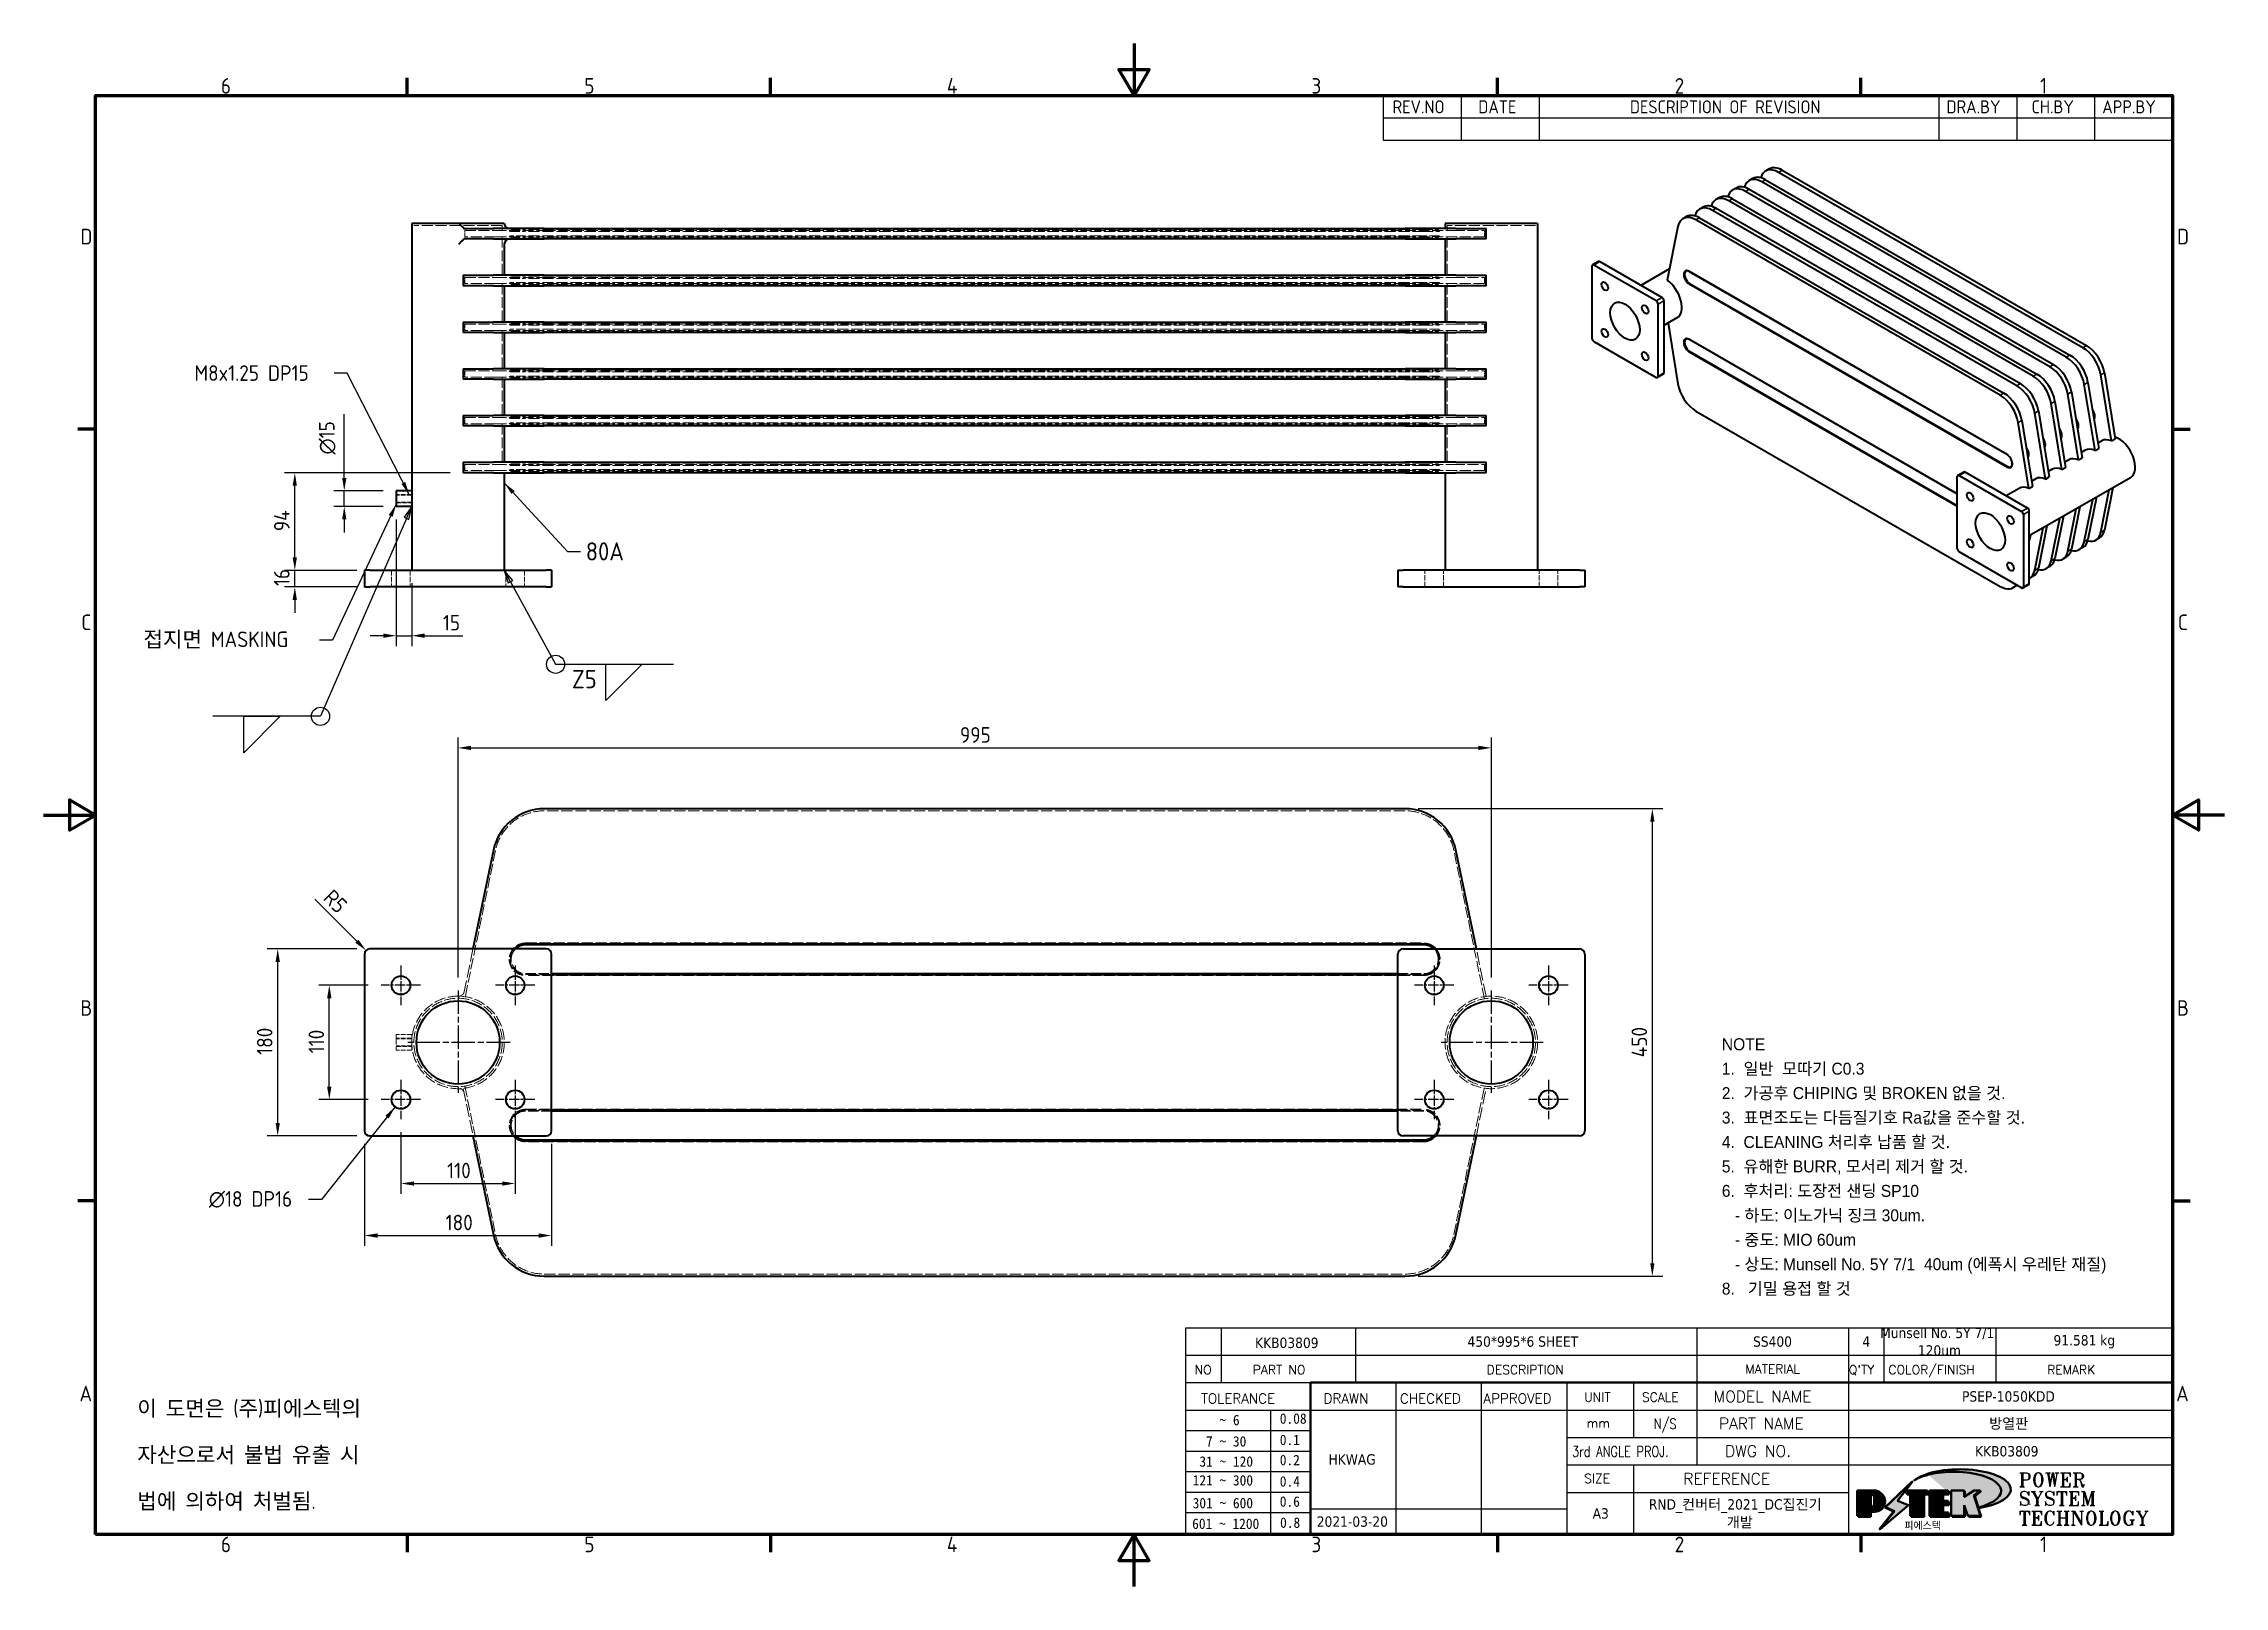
# Model space of a CAD drawing. Header units: millimetres. Extents: x 0 to 2100, y 0 to 1485.
import ezdxf
from ezdxf.enums import TextEntityAlignment as Align

# ---------------------------------------------------------------- set-up
doc = ezdxf.new("R2010")
doc.units = ezdxf.units.MM
doc.header["$LTSCALE"] = 5
doc.linetypes.add('CHAIN', pattern=[0.3543, 0.2362, -0.0295, 0.0591, -0.0295])
doc.linetypes.add('DASHED', pattern=[0.2067, 0.1654, -0.0413])
doc.layers.get('0').update_dxf_attribs({"color": 3, "lineweight": 25})
for name, color, linetype, lineweight in [('가려진 것(ISO)', 2, 'DASHED', 18), ('가시적인 것(ISO)', 3, 'Continuous', 40), ('가시적인 좁은 것(ISO)', 3, 'Continuous', 35), ('경계(ISO)', 7, 'Continuous', 70), ('기호(ISO)', 5, 'Continuous', 25), ('제목(ISO)', 7, 'Continuous', 50), ('중심 표식(ISO)', 1, 'Continuous', 25), ('치수(ISO)', 7, 'Continuous', 25), ('해치(ISO)', 7, 'Continuous', 18)]:
    doc.layers.add(name, color=color, linetype=linetype, lineweight=lineweight)
doc.styles.add('HAN_291', font='')
doc.styles.add('HAN_370', font='', dxfattribs={"width": 2})
doc.styles.add('ISO Proportiona M2B', font='isocp.shx')
doc.styles.add('ISO Proportional', font='arial.ttf')
doc.styles.add('RC_284', font='ROMANC.shx')
doc.styles.add('RC_287', font='ROMANC.shx')
doc.styles.add('RC_292', font='ROMANC.shx')
doc.styles.add('ROMANT_294', font='romant.shx')
doc.styles.add('문자 텍스트_M2B', font='isocp.shx')
doc.styles.add('문자 텍스트_PSTEK_POSCO', font='isocp.shx')
doc.styles.add('치수 텍스트_PSTEK_POSCO', font='isocp.shx')
doc.styles.add('텍스트 스타일198', font='tahoma.ttf')
doc.styles.add('텍스트 스타일333', font='ROMANC.shx', dxfattribs={"width": 0.8})
doc.styles.add('표면거칠기 텍스트_PSTEK_POSCO', font='isocp.shx')
doc.styles.get('HAN_291').set_extended_font_data('GulimChe')
doc.styles.get('HAN_370').set_extended_font_data('GulimChe')
doc.dimstyles.new('치수_PSTEK_POSCO', dxfattribs={"dimscale": 5, "dimtxt": 3, "dimasz": 2.5, "dimexe": 2, "dimexo": 2.5, "dimgap": 1, "dimtad": 1, "dimrnd": 1e-08, "dimdsep": 46, "dimtxsty": '치수 텍스트_PSTEK_POSCO', "dimcen": 0.09, "dimdle": 10, "dimclrd": 7, "dimclre": 7, "dimclrt": 2, "dimadec": 1, "dimazin": 2, "dimtfac": 1, "dimtmove": 0, "dimatfit": 3, "dimfxl": 0, "dimtolj": 1, "dimlwd": -1, "dimlwe": -1, "dimarcsym": 0})
doc.dimstyles.new('치수_PSTEK_POSCO$7', dxfattribs={"dimscale": 5, "dimtxt": 3, "dimasz": 2.5, "dimexe": 2, "dimexo": 2.5, "dimgap": 1, "dimtad": 1, "dimrnd": 1e-08, "dimdsep": 46, "dimtxsty": '치수 텍스트_PSTEK_POSCO', "dimcen": 0.09, "dimdle": 10, "dimclrd": 7, "dimclre": 7, "dimclrt": 2, "dimadec": 1, "dimazin": 2, "dimtfac": 1, "dimtmove": 0, "dimatfit": 3, "dimfxl": 0, "dimtolj": 1, "dimlwd": -1, "dimlwe": -1, "dimarcsym": 0})

msp = doc.modelspace()

# ---------------------------------------------------------------- texts
at = {"layer": '기호(ISO)', "color": 2, "char_height": 15, "attachment_point": 4, "line_spacing_factor": 0.525, "style": '치수 텍스트_PSTEK_POSCO'}
for s, insert, width in [('{M8x1.25 DP15}', (145.238, 1167.899), 129.65079), ('{\\fAIGDT|b0|i0;\\H15.0000;n\\fisocp|b0|i0;\\H15.0000;18 DP16}', (159.096, 372.459), 91.06669)]:
    msp.add_mtext(s, dxfattribs=dict(at, insert=insert, width=width))
at = {"layer": '기호(ISO)', "color": 2, "attachment_point": 4, "style": '치수 텍스트_PSTEK_POSCO'}
for s, insert, char_height, width in [('{\\fISOCP|b0|i0;\\H17.5000;80A}', (522.054, 996.202), 17.5, 44.74076), ('{\\fISOCP|b0|i0;\\H15.0000;접지면 MASKING}', (96.1, 910.823), 15, 164.46365)]:
    msp.add_mtext(s, dxfattribs=dict(at, insert=insert, char_height=char_height, width=width))
at = {"layer": '기호(ISO)', "color": 7, "insert": (90.184, 125.93), "char_height": 15, "width": 258.20026, "attachment_point": 4, "line_spacing_factor": 1.78626, "style": '문자 텍스트_PSTEK_POSCO'}
msp.add_mtext('{이 도면은 (주)피에스텍의\\P자산으로서 불법 유출 시 \\P법에 의하여 처벌됨.}', dxfattribs=at)

# ---------------------------------------------------------------- blocks, each defined once
blk = doc.blocks.new('경계 Default Border')
at = {"layer": '경계(ISO)'}
for p, q in [((70, 287), (70, 290.4)), ((140, 287), (140, 290.4)), ((280, 287), (280, 290.4)), ((350, 287), (350, 290.4)), ((10, 222.75), (6.6, 222.75)), ((410, 222.75), (413.4, 222.75)), ((10, 74.25), (6.6, 74.25)), ((410, 74.25), (413.4, 74.25)), ((70, 10), (70, 6.6)), ((140, 10), (140, 6.6)), ((280, 10), (280, 6.6)), ((350, 10), (350, 6.6))]:
    blk.add_line(p, q, dxfattribs=at)
at = {"layer": '경계(ISO)', "flags": 128}
for points in [[(210, 297), (210, 287), (207.11, 292), (212.89, 292), (210, 287)], [(10, 10), (10, 287), (410, 287), (410, 10), (10, 10)], [(0, 148.5), (10, 148.5), (5, 151.39), (5, 145.61), (10, 148.5)], [(420, 148.5), (410, 148.5), (415, 151.39), (415, 145.61), (410, 148.5)], [(210, 0), (210, 10), (207.11, 5), (212.89, 5), (210, 10)]]:
    blk.add_lwpolyline(points, dxfattribs=at)
at = {"layer": '경계(ISO)', "color": 2, "char_height": 3, "attachment_point": 7, "style": '문자 텍스트_M2B'}
for s, insert in [('6', (34.14, 287.37)), ('5', (104.14, 287.37)), ('4', (173.97, 287.4)), ('3', (244.17, 287.37)), ('2', (314.13, 287.37)), ('1', (384.49, 287.4)), ('D', (7.08, 258.35)), ('D', (410.88, 258.35)), ('C', (7.24, 184.1)), ('C', (411.04, 184.1)), ('B', (7.08, 109.85)), ('B', (410.88, 109.85)), ('A', (6.91, 35.62)), ('A', (410.71, 35.62)), ('6', (34.14, 6.57)), ('5', (104.14, 6.57)), ('4', (173.97, 6.6)), ('3', (244.17, 6.57)), ('2', (314.13, 6.57)), ('1', (384.49, 6.6))]:
    blk.add_mtext(s, dxfattribs=dict(at, insert=insert))
blk = doc.blocks.new('제목 블록 PSTEK')
for color, points in [(252, [(317.22, 17.06), (322.03, 21.63), (322.28, 21.94), (317.05, 16.98), (318.75, 16.19), (316, 12.72), (316.34, 13), (318.92, 16.27)]), (5, [(321.62, 17.42), (319.53, 18.25), (322.45, 22.02), (317.22, 17.06), (318.92, 16.27), (316.17, 12.8)]), (1, [(324.48, 19.61), (325.24, 19.61), (325.24, 20.26), (321.23, 20.26), (321.23, 19.61), (321.98, 19.61), (321.98, 15.34), (324.48, 15.34)]), (252, [(321.98, 19.61), (321.4, 19.61), (321.4, 19.46), (321.98, 19.46)]), (252, [(324.66, 19.46), (325.42, 19.46), (325.42, 20.11), (325.24, 20.11), (325.24, 19.61), (324.48, 19.61), (324.48, 15.34), (322.16, 15.34), (322.16, 15.19), (324.66, 15.19)]), (1, [(329.23, 20.26), (325.66, 20.26), (325.66, 15.34), (329.36, 15.34), (329.36, 15.99), (328.11, 15.99), (328.11, 17.56), (329.23, 17.56), (329.23, 18.26), (328.11, 18.26), (328.11, 19.61), (329.23, 19.61)]), (252, [(328.29, 19.46), (329.41, 19.46), (329.41, 20.11), (329.23, 20.11), (329.23, 19.61), (328.11, 19.61), (328.11, 18.26), (328.29, 18.26)]), (252, [(328.29, 17.42), (329.41, 17.42), (329.41, 18.11), (329.23, 18.11), (329.23, 17.56), (328.11, 17.56), (328.11, 15.99), (328.29, 15.99)]), (1, [(332.33, 20.26), (329.86, 20.26), (329.86, 15.34), (332.33, 15.34), (332.33, 17.43), (333.07, 15.34), (335.49, 15.34), (334.25, 19.31), (335.44, 20.26), (334.31, 20.26), (332.33, 19)]), (252, [(332.51, 16.93), (332.33, 17.43), (332.33, 15.34), (330.04, 15.34), (330.04, 15.19), (332.51, 15.19)]), (252, [(332.51, 20.11), (332.33, 20.11), (332.33, 19), (332.51, 19.11)]), (252, [(335.62, 20.11), (335.25, 20.11), (334.25, 19.31), (335.49, 15.34), (333.2, 15.34), (333.25, 15.19), (335.66, 15.19), (334.43, 19.16)]), (252, [(329.54, 15.85), (329.36, 15.85), (329.36, 15.34), (325.83, 15.34), (325.83, 15.19), (329.54, 15.19)])]:
    blk.add_hatch(color=color).paths.add_polyline_path(points)
h = blk.add_hatch(color=1)
edge = h.paths.add_edge_path(flags=0)
edge.add_line((314.22, 19.61), (314.22, 17))
edge.add_line((314.22, 17), (314.35, 17))
edge.add_arc((314.35, 17.65), 0.651, 270, 360)
edge.add_line((315, 17.65), (315, 18.96))
edge.add_arc((314.35, 18.96), 0.651, 0, 90)
edge.add_line((314.35, 19.61), (314.22, 19.61))
edge = h.paths.add_edge_path()
edge.add_arc((314.98, 18.29), 1.97, 270, 450)
edge.add_line((314.98, 20.26), (311.77, 20.26))
edge.add_line((311.77, 20.26), (311.77, 15.34))
edge.add_line((311.77, 15.34), (314.22, 15.34))
edge.add_line((314.22, 15.34), (314.22, 16.32))
edge.add_line((314.22, 16.32), (314.98, 16.32))
h = blk.add_hatch(color=252)
edge = h.paths.add_edge_path()
edge.add_arc((314.98, 18.29), 1.97, 270, 406.8279)
edge.add_arc((315.16, 18.14), 1.97, -90, 53.561, ccw=False)
edge.add_line((315.16, 16.17), (314.4, 16.17))
edge.add_line((314.4, 16.17), (314.4, 15.19))
edge.add_line((314.4, 15.19), (311.94, 15.19))
edge.add_line((311.94, 15.19), (311.94, 15.34))
edge.add_line((311.94, 15.34), (314.22, 15.34))
edge.add_line((314.22, 15.34), (314.22, 16.32))
edge.add_line((314.22, 16.32), (314.98, 16.32))
h = blk.add_hatch(color=252)
edge = h.paths.add_edge_path()
edge.add_line((314.4, 19.46), (314.53, 19.46))
edge.add_arc((314.53, 18.81), 0.651, 60.4189, 90, ccw=False)
edge.add_arc((314.35, 18.96), 0.651, 39.9699, 90)
edge.add_line((314.35, 19.61), (314.22, 19.61))
edge.add_line((314.22, 19.61), (314.22, 17))
edge.add_line((314.22, 17), (314.35, 17))
edge.add_arc((314.35, 17.65), 0.651, 270, 274.6931)
edge.add_line((314.4, 17), (314.4, 19.46))
at = {"layer": '해치(ISO)', "true_color": 0x27d1fc}
h = blk.add_hatch(color=140, dxfattribs=at)
edge = h.paths.add_edge_path()
edge.add_ellipse((330.37, 20.16), major_axis=(9.1, 0), ratio=0.40699, start_angle=301.3098, end_angle=507.7437)
edge.add_ellipse((331.53, 20.46), major_axis=(-9.82, 0), ratio=0.39426, start_angle=111.5121, end_angle=334.4703, ccw=False)
edge.add_line((335.14, 16.86), (335.1, 16.99))
at = {"color": 180}
for p, q in [((182.48, 11.79), (182.48, 51.57)), ((182.48, 51.57), (372.48, 51.57)), ((189.27, 51.57), (189.27, 41.01)), ((215.22, 41.01), (215.22, 51.57)), ((280.88, 51.57), (280.88, 41.01)), ((310.09, 51.57), (310.09, 41.01)), ((316.9, 51.57), (316.9, 41.01)), ((338.46, 51.57), (338.46, 41.01)), ((372.48, 51.57), (372.48, 11.79)), ((182.48, 46.29), (372.48, 46.29)), ((182.48, 41.01), (206.45, 41.01)), ((222.94, 11.79), (222.94, 41.01)), ((239.43, 11.79), (239.43, 41.01)), ((255.92, 11.79), (255.92, 41.01)), ((268.69, 41.01), (268.69, 30.45)), ((280.88, 41.01), (280.88, 25.17)), ((310.09, 41.01), (310.09, 11.79)), ((182.48, 35.73), (206.45, 35.73)), ((198.86, 12.03), (198.86, 35.73)), ((206.45, 35.73), (372.48, 35.73)), ((182.48, 31.78), (206.45, 31.78)), ((255.92, 30.45), (372.48, 30.45)), ((182.48, 27.83), (206.45, 27.83)), ((182.48, 23.88), (206.45, 23.88)), ((255.92, 25.17), (372.48, 25.17)), ((268.69, 25.17), (268.69, 11.79)), ((182.48, 19.93), (206.45, 19.93)), ((255.92, 19.89), (310.09, 19.89)), ((182.48, 15.98), (206.45, 15.98)), ((206.45, 16.74), (255.92, 16.74)), ((182.48, 11.79), (372.48, 11.79))]:
    blk.add_line(p, q, dxfattribs=at)
at = {"color": 7, "lineweight": 50}
for p, q in [((206.45, 11.79), (206.45, 41.01)), ((206.45, 41.01), (372.48, 41.01))]:
    blk.add_line(p, q, dxfattribs=at)
at = {"color": 7}
for p, q in [((322.28, 21.94), (317.05, 16.98)), ((322.45, 22.02), (317.22, 17.06)), ((317.22, 17.06), (322.03, 21.63)), ((319.53, 18.25), (322.45, 22.02)), ((322.03, 21.63), (322.28, 21.94)), ((314.98, 20.26), (311.77, 20.26)), ((311.77, 20.26), (311.77, 15.34)), ((314.98, 20.26), (311.77, 20.26)), ((311.77, 20.26), (311.77, 15.34)), ((314.22, 17), (314.22, 19.61)), ((314.22, 19.61), (314.35, 19.61)), ((314.35, 19.61), (314.22, 19.61)), ((314.22, 19.61), (314.22, 17)), ((314.22, 17), (314.22, 19.61)), ((314.22, 19.61), (314.35, 19.61)), ((314.35, 17), (314.22, 17)), ((314.22, 17), (314.35, 17)), ((314.35, 17), (314.22, 17)), ((314.4, 19.46), (314.53, 19.46)), ((314.4, 17), (314.4, 19.46)), ((315, 18.96), (315, 17.65)), ((315, 18.96), (315, 17.65)), ((316.17, 12.8), (321.62, 17.42)), ((317.05, 16.98), (318.75, 16.19)), ((318.92, 16.27), (317.22, 17.06)), ((317.22, 17.06), (318.92, 16.27)), ((321.62, 17.42), (319.53, 18.25)), ((325.24, 20.26), (321.23, 20.26)), ((321.23, 20.26), (321.23, 19.61)), ((325.24, 20.26), (321.23, 20.26)), ((321.23, 20.26), (321.23, 19.61)), ((321.23, 19.61), (321.98, 19.61)), ((321.23, 19.61), (321.98, 19.61)), ((321.4, 19.61), (321.4, 19.46)), ((321.98, 19.61), (321.4, 19.61)), ((321.4, 19.46), (321.98, 19.46)), ((321.98, 19.61), (321.98, 15.34)), ((321.98, 19.46), (321.98, 19.61)), ((321.98, 19.61), (321.98, 15.34)), ((324.48, 19.61), (325.24, 19.61)), ((324.48, 15.34), (324.48, 19.61)), ((325.24, 19.61), (324.48, 19.61)), ((324.48, 19.61), (324.48, 15.34)), ((324.48, 19.61), (325.24, 19.61)), ((324.48, 15.34), (324.48, 19.61)), ((324.66, 19.46), (325.42, 19.46)), ((324.66, 15.19), (324.66, 19.46)), ((325.24, 19.61), (325.24, 20.26)), ((325.24, 19.61), (325.24, 20.26)), ((325.42, 20.11), (325.24, 20.11)), ((325.24, 20.11), (325.24, 19.61)), ((325.42, 19.46), (325.42, 20.11)), ((329.23, 20.26), (325.66, 20.26)), ((325.66, 20.26), (325.66, 15.34)), ((325.66, 20.26), (325.66, 15.34)), ((329.23, 20.26), (325.66, 20.26)), ((328.11, 18.26), (328.11, 19.61)), ((328.11, 19.61), (329.23, 19.61)), ((329.23, 19.61), (328.11, 19.61)), ((328.11, 19.61), (328.11, 18.26)), ((328.11, 18.26), (328.11, 19.61)), ((328.11, 19.61), (329.23, 19.61)), ((329.23, 18.26), (328.11, 18.26)), ((328.11, 18.26), (328.29, 18.26)), ((329.23, 18.26), (328.11, 18.26)), ((328.11, 17.56), (329.23, 17.56)), ((328.11, 15.99), (328.11, 17.56)), ((329.23, 17.56), (328.11, 17.56)), ((328.11, 17.56), (328.11, 15.99)), ((328.11, 17.56), (329.23, 17.56)), ((328.11, 15.99), (328.11, 17.56)), ((328.29, 18.26), (328.29, 19.46)), ((328.29, 19.46), (329.41, 19.46)), ((328.29, 15.99), (328.29, 17.42)), ((328.29, 17.42), (329.41, 17.42)), ((329.23, 19.61), (329.23, 20.26)), ((329.23, 19.61), (329.23, 20.26)), ((329.41, 20.11), (329.23, 20.11)), ((329.23, 20.11), (329.23, 19.61)), ((329.23, 17.56), (329.23, 18.26)), ((329.23, 17.56), (329.23, 18.26)), ((329.41, 18.11), (329.23, 18.11)), ((329.23, 18.11), (329.23, 17.56)), ((329.41, 19.46), (329.41, 20.11)), ((329.41, 17.42), (329.41, 18.11)), ((332.33, 20.26), (329.86, 20.26)), ((329.86, 20.26), (329.86, 15.34)), ((329.86, 20.26), (329.86, 15.34)), ((332.33, 20.26), (329.86, 20.26)), ((334.31, 20.26), (332.33, 19)), ((332.33, 19), (332.33, 20.26)), ((334.31, 20.26), (332.33, 19)), ((332.33, 19), (332.33, 20.26)), ((332.51, 20.11), (332.33, 20.11)), ((332.33, 20.11), (332.33, 19)), ((332.33, 19), (332.51, 19.11)), ((332.33, 17.43), (333.07, 15.34)), ((332.33, 15.34), (332.33, 17.43)), ((332.51, 16.93), (332.33, 17.43)), ((332.33, 17.43), (332.33, 15.34)), ((332.33, 17.43), (333.07, 15.34)), ((332.33, 15.34), (332.33, 17.43)), ((332.51, 19.11), (332.51, 20.11)), ((332.51, 15.19), (332.51, 16.93)), ((334.25, 19.31), (335.44, 20.26)), ((334.25, 19.31), (335.44, 20.26)), ((335.25, 20.11), (334.25, 19.31)), ((335.49, 15.34), (334.25, 19.31)), ((334.25, 19.31), (335.49, 15.34)), ((335.49, 15.34), (334.25, 19.31)), ((335.44, 20.26), (334.31, 20.26)), ((335.44, 20.26), (334.31, 20.26)), ((334.43, 19.16), (335.62, 20.11)), ((335.66, 15.19), (334.43, 19.16)), ((335.62, 20.11), (335.25, 20.11)), ((345.04, 17.5), (344.99, 17.69)), ((311.77, 15.34), (314.22, 15.34)), ((311.77, 15.34), (314.22, 15.34)), ((314.22, 15.34), (311.94, 15.34)), ((311.94, 15.34), (311.94, 15.19)), ((311.94, 15.19), (314.4, 15.19)), ((314.22, 16.32), (314.98, 16.32)), ((314.22, 15.34), (314.22, 16.32)), ((314.98, 16.32), (314.22, 16.32)), ((314.22, 16.32), (314.22, 15.34)), ((314.22, 16.32), (314.98, 16.32)), ((314.22, 15.34), (314.22, 16.32)), ((314.4, 16.17), (315.16, 16.17)), ((314.4, 15.19), (314.4, 16.17)), ((318.75, 16.19), (316, 12.72)), ((316, 12.72), (316.34, 13)), ((318.92, 16.27), (316.17, 12.8)), ((316.34, 13), (318.92, 16.27)), ((321.98, 15.34), (324.48, 15.34)), ((321.98, 15.34), (324.48, 15.34)), ((324.48, 15.34), (322.16, 15.34)), ((322.16, 15.34), (322.16, 15.19)), ((322.16, 15.19), (324.66, 15.19)), ((325.66, 15.34), (329.36, 15.34)), ((325.66, 15.34), (329.36, 15.34)), ((329.36, 15.34), (325.83, 15.34)), ((325.83, 15.34), (325.83, 15.19)), ((325.83, 15.19), (329.54, 15.19)), ((329.36, 15.99), (328.11, 15.99)), ((328.11, 15.99), (328.29, 15.99)), ((329.36, 15.99), (328.11, 15.99)), ((329.36, 15.34), (329.36, 15.99)), ((329.36, 15.34), (329.36, 15.99)), ((329.54, 15.85), (329.36, 15.85)), ((329.36, 15.85), (329.36, 15.34)), ((329.54, 15.19), (329.54, 15.85)), ((329.86, 15.34), (332.33, 15.34)), ((329.86, 15.34), (332.33, 15.34)), ((332.33, 15.34), (330.04, 15.34)), ((330.04, 15.34), (330.04, 15.19)), ((330.04, 15.19), (332.51, 15.19)), ((333.07, 15.34), (335.49, 15.34)), ((333.07, 15.34), (335.49, 15.34)), ((335.49, 15.34), (333.2, 15.34)), ((333.2, 15.34), (333.25, 15.19)), ((333.25, 15.19), (335.66, 15.19))]:
    blk.add_line(p, q, dxfattribs=at)
at = {"color": 5}
for p, q in [((322.45, 22.02), (317.22, 17.06)), ((319.53, 18.25), (322.45, 22.02)), ((316.17, 12.8), (321.62, 17.42)), ((317.22, 17.06), (318.92, 16.27)), ((321.62, 17.42), (319.53, 18.25)), ((318.92, 16.27), (316.17, 12.8))]:
    blk.add_line(p, q, dxfattribs=at)
at = {"color": 1}
for p, q in [((314.98, 20.26), (311.77, 20.26)), ((311.77, 20.26), (311.77, 15.34)), ((314.22, 17), (314.22, 19.61)), ((314.22, 19.61), (314.35, 19.61)), ((314.35, 17), (314.22, 17)), ((315, 18.96), (315, 17.65)), ((325.24, 20.26), (321.23, 20.26)), ((321.23, 20.26), (321.23, 19.61)), ((321.23, 19.61), (321.98, 19.61)), ((321.98, 19.61), (321.98, 15.34)), ((324.48, 19.61), (325.24, 19.61)), ((324.48, 15.34), (324.48, 19.61)), ((325.24, 19.61), (325.24, 20.26)), ((329.23, 20.26), (325.66, 20.26)), ((325.66, 20.26), (325.66, 15.34)), ((328.11, 18.26), (328.11, 19.61)), ((328.11, 19.61), (329.23, 19.61)), ((329.23, 18.26), (328.11, 18.26)), ((328.11, 17.56), (329.23, 17.56)), ((328.11, 15.99), (328.11, 17.56)), ((329.23, 19.61), (329.23, 20.26)), ((329.23, 17.56), (329.23, 18.26)), ((332.33, 20.26), (329.86, 20.26)), ((329.86, 20.26), (329.86, 15.34)), ((334.31, 20.26), (332.33, 19)), ((332.33, 19), (332.33, 20.26)), ((332.33, 17.43), (333.07, 15.34)), ((332.33, 15.34), (332.33, 17.43)), ((334.25, 19.31), (335.44, 20.26)), ((335.49, 15.34), (334.25, 19.31)), ((335.44, 20.26), (334.31, 20.26)), ((311.77, 15.34), (314.22, 15.34)), ((314.22, 16.32), (314.98, 16.32)), ((314.22, 15.34), (314.22, 16.32)), ((321.98, 15.34), (324.48, 15.34)), ((325.66, 15.34), (329.36, 15.34)), ((329.36, 15.99), (328.11, 15.99)), ((329.36, 15.34), (329.36, 15.99)), ((329.86, 15.34), (332.33, 15.34)), ((333.07, 15.34), (335.49, 15.34))]:
    blk.add_line(p, q, dxfattribs=at)
at = {"color": 7}
for centre, radius, start, end in [((314.35, 18.96), 0.651, 0, 90), ((314.35, 18.96), 0.651, 39.9699, 90), ((314.35, 18.96), 0.651, 0, 90), ((314.35, 17.65), 0.651, 270, 0), ((314.35, 17.65), 0.651, 270, 0), ((314.35, 17.65), 0.651, 270, 274.6931), ((314.53, 18.81), 0.651, 60.4189, 90), ((314.98, 18.29), 1.97, 270, 90), ((314.98, 18.29), 1.97, 270, 90), ((314.98, 18.29), 1.97, 270, 46.8279), ((315.16, 18.14), 1.97, 270, 53.561)]:
    blk.add_arc(centre, radius, start, end, dxfattribs=at)
at = {"color": 1}
for centre, radius, start, end in [((314.35, 18.96), 0.651, 0, 90), ((314.35, 17.65), 0.651, 270, 0), ((314.98, 18.29), 1.97, 270, 90)]:
    blk.add_arc(centre, radius, start, end, dxfattribs=at)
at = {"layer": '제목(ISO)', "lineweight": 18}
blk.add_line((182.48, 35.73), (182.48, 11.79), dxfattribs=at)
at = {"layer": '제목(ISO)'}
for p, q in [((322.28, 21.94), (317.05, 16.98)), ((322.45, 22.02), (317.22, 17.06)), ((317.22, 17.06), (322.03, 21.63)), ((319.53, 18.25), (322.45, 22.02)), ((322.03, 21.63), (322.28, 21.94)), ((314.98, 20.26), (311.77, 20.26)), ((311.77, 20.26), (311.77, 15.34)), ((314.22, 17), (314.22, 19.61)), ((314.22, 19.61), (314.35, 19.61)), ((314.35, 19.61), (314.22, 19.61)), ((314.22, 19.61), (314.22, 17)), ((314.35, 17), (314.22, 17)), ((314.22, 17), (314.35, 17)), ((314.4, 19.46), (314.53, 19.46)), ((314.4, 17), (314.4, 19.46)), ((315, 18.96), (315, 17.65)), ((316.17, 12.8), (321.62, 17.42)), ((317.05, 16.98), (318.75, 16.19)), ((317.22, 17.06), (318.92, 16.27)), ((318.92, 16.27), (317.22, 17.06)), ((321.62, 17.42), (319.53, 18.25)), ((325.24, 20.26), (321.23, 20.26)), ((321.23, 20.26), (321.23, 19.61)), ((321.23, 19.61), (321.98, 19.61)), ((321.98, 19.61), (321.4, 19.61)), ((321.4, 19.61), (321.4, 19.46)), ((321.4, 19.46), (321.98, 19.46)), ((321.98, 19.61), (321.98, 15.34)), ((321.98, 19.46), (321.98, 19.61)), ((324.48, 19.61), (325.24, 19.61)), ((324.48, 15.34), (324.48, 19.61)), ((325.24, 19.61), (324.48, 19.61)), ((324.48, 19.61), (324.48, 15.34)), ((324.66, 19.46), (325.42, 19.46)), ((324.66, 15.19), (324.66, 19.46)), ((325.24, 19.61), (325.24, 20.26)), ((325.42, 20.11), (325.24, 20.11)), ((325.24, 20.11), (325.24, 19.61)), ((325.42, 19.46), (325.42, 20.11)), ((329.23, 20.26), (325.66, 20.26)), ((325.66, 20.26), (325.66, 15.34)), ((328.11, 18.26), (328.11, 19.61)), ((328.11, 19.61), (329.23, 19.61)), ((329.23, 19.61), (328.11, 19.61)), ((328.11, 19.61), (328.11, 18.26)), ((329.23, 18.26), (328.11, 18.26)), ((328.11, 18.26), (328.29, 18.26)), ((328.11, 15.99), (328.11, 17.56)), ((328.11, 17.56), (329.23, 17.56)), ((329.23, 17.56), (328.11, 17.56)), ((328.11, 17.56), (328.11, 15.99)), ((328.29, 19.46), (329.41, 19.46)), ((328.29, 18.26), (328.29, 19.46)), ((328.29, 17.42), (329.41, 17.42)), ((328.29, 15.99), (328.29, 17.42)), ((329.23, 19.61), (329.23, 20.26)), ((329.41, 20.11), (329.23, 20.11)), ((329.23, 20.11), (329.23, 19.61)), ((329.23, 17.56), (329.23, 18.26)), ((329.41, 18.11), (329.23, 18.11)), ((329.23, 18.11), (329.23, 17.56)), ((329.41, 19.46), (329.41, 20.11)), ((329.41, 17.42), (329.41, 18.11)), ((332.33, 20.26), (329.86, 20.26)), ((329.86, 20.26), (329.86, 15.34)), ((334.31, 20.26), (332.33, 19)), ((332.33, 19), (332.33, 20.26)), ((332.51, 20.11), (332.33, 20.11)), ((332.33, 20.11), (332.33, 19)), ((332.33, 19), (332.51, 19.11)), ((332.33, 15.34), (332.33, 17.43)), ((332.33, 17.43), (333.07, 15.34)), ((332.51, 16.93), (332.33, 17.43)), ((332.33, 17.43), (332.33, 15.34)), ((332.51, 19.11), (332.51, 20.11)), ((332.51, 15.19), (332.51, 16.93)), ((334.25, 19.31), (335.44, 20.26)), ((335.25, 20.11), (334.25, 19.31)), ((335.49, 15.34), (334.25, 19.31)), ((334.25, 19.31), (335.49, 15.34)), ((335.44, 20.26), (334.31, 20.26)), ((334.43, 19.16), (335.62, 20.11)), ((335.66, 15.19), (334.43, 19.16)), ((335.62, 20.11), (335.25, 20.11)), ((311.77, 15.34), (314.22, 15.34)), ((314.22, 15.34), (311.94, 15.34)), ((311.94, 15.34), (311.94, 15.19)), ((311.94, 15.19), (314.4, 15.19)), ((314.22, 15.34), (314.22, 16.32)), ((314.22, 16.32), (314.98, 16.32)), ((314.98, 16.32), (314.22, 16.32)), ((314.22, 16.32), (314.22, 15.34)), ((314.4, 15.19), (314.4, 16.17)), ((314.4, 16.17), (315.16, 16.17)), ((318.75, 16.19), (316, 12.72)), ((316, 12.72), (316.34, 13)), ((318.92, 16.27), (316.17, 12.8)), ((316.34, 13), (318.92, 16.27)), ((321.98, 15.34), (324.48, 15.34)), ((324.48, 15.34), (322.16, 15.34)), ((322.16, 15.34), (322.16, 15.19)), ((322.16, 15.19), (324.66, 15.19)), ((325.66, 15.34), (329.36, 15.34)), ((329.36, 15.34), (325.83, 15.34)), ((325.83, 15.34), (325.83, 15.19)), ((325.83, 15.19), (329.54, 15.19)), ((329.36, 15.99), (328.11, 15.99)), ((328.11, 15.99), (328.29, 15.99)), ((329.36, 15.34), (329.36, 15.99)), ((329.54, 15.85), (329.36, 15.85)), ((329.36, 15.85), (329.36, 15.34)), ((329.54, 15.19), (329.54, 15.85)), ((329.86, 15.34), (332.33, 15.34)), ((332.33, 15.34), (330.04, 15.34)), ((330.04, 15.34), (330.04, 15.19)), ((330.04, 15.19), (332.51, 15.19)), ((333.07, 15.34), (335.49, 15.34)), ((335.49, 15.34), (333.2, 15.34)), ((333.2, 15.34), (333.25, 15.19)), ((333.25, 15.19), (335.66, 15.19))]:
    blk.add_line(p, q, dxfattribs=at)
at = {"layer": '제목(ISO)', "color": 4}
blk.add_line((335.14, 16.86), (335.1, 16.99), dxfattribs=at)
at = {"layer": '제목(ISO)'}
for centre, radius, start, end in [((314.35, 18.96), 0.651, 0, 90), ((314.35, 18.96), 0.651, 39.9699, 90), ((314.35, 17.65), 0.651, 270, 0), ((314.35, 17.65), 0.651, 270, 274.6931), ((314.53, 18.81), 0.651, 60.4189, 90), ((314.98, 18.29), 1.97, 46.8279, 90), ((314.98, 18.29), 1.97, 270, 46.8279), ((314.98, 18.29), 1.97, 270, 46.8279), ((315.16, 18.14), 1.97, 270, 53.561)]:
    blk.add_arc(centre, radius, start, end, dxfattribs=at)
at = {"layer": '제목(ISO)', "color": 4}
for centre, major_axis, ratio, start_param, end_param in [((331.53, 20.46), (9.82, 0), 0.39426, 5.087845, 8.9792), ((330.37, 20.16), (9.1, 0), 0.40699, 5.258849, 8.861799)]:
    blk.add_ellipse(centre, major_axis=major_axis, ratio=ratio, start_param=start_param, end_param=end_param, dxfattribs=at)
at = {"color": 2}
for s, height, style, p in [('NO', 1.742, 'RC_284', (184.14, 42.62)), ('PART NO', 1.742, 'RC_284', (195.34, 42.62)), ('DESCRIPTION', 1.7424, 'RC_284', (240.4, 42.62)), ("Q'TY", 1.742, 'RC_284', (310.14, 42.62)), ('COLOR/FINISH', 1.7424, 'RC_284', (317.77, 42.62)), ('REMARK', 1.742, 'RC_284', (348.35, 42.62)), (' TOLERANCE', 1.9, 'RC_287', (184.09, 37.01)), ('DRAWN', 1.9, 'RC_287', (208.98, 37.01)), ('CHECKED', 1.9, 'RC_287', (223.69, 37.01)), ('APPROVED', 1.9, 'RC_287', (239.78, 37.01)), ('UNIT', 1.742, 'RC_284', (259.17, 37.34)), ('SCALE', 1.742, 'RC_284', (270.29, 37.34)), ('MODEL NAME', 2.178, 'RC_292', (284.1, 37.25)), ('    ~ 6', 2, 'HAN_291', (183.77, 32.82)), ('0.08', 2, 'HAN_291', (200.55, 33.1)), ('PART NAME', 2.178, 'RC_292', (285.14, 32.03)), ('  7 ~ 30', 2, 'HAN_291', (183.77, 28.71)), ('0.1', 2, 'HAN_291', (200.55, 28.99)), ('mm', 1.742, 'RC_284', (259.65, 32.35)), (' 31 ~ 120', 2, 'HAN_291', (183.77, 24.83)), ('0.2', 2, 'HAN_291', (200.55, 25.11)), (' DWG NO.', 2.178, 'RC_292', (284.81, 26.75)), ('121 ~ 300', 2, 'HAN_291', (183.77, 21.21)), ('0.4', 2, 'HAN_291', (200.55, 21)), ('SIZE', 1.742, 'RC_284', (259.17, 21.69)), ('REFERENCE', 2.178, 'RC_292', (278.27, 21.43)), ('301 ~ 600', 2, 'HAN_291', (183.77, 16.83)), ('0.6', 2, 'HAN_291', (200.55, 17.12)), ('601 ~ 1200', 2, 'HAN_291', (183.68, 12.85)), ('0.8', 2, 'HAN_291', (200.61, 13.06))]:
    blk.add_text(s, height=height, dxfattribs=dict(at, style=style)).set_placement(p)
at = {"color": 2, "style": 'RC_284'}
blk.add_text('MATERIAL', height=1.742, dxfattribs=at).set_placement((295.48, 43.65), align=Align.MIDDLE_CENTER)
at = {"color": 7, "style": '텍스트 스타일333', "width": 0.8}
blk.add_text('N/S', height=2, dxfattribs=at).set_placement((274.78, 33.09), align=Align.MIDDLE_CENTER)
at = {"color": 2, "style": '텍스트 스타일333', "width": 0.8}
blk.add_text('3rd ANGLE PROJ.', height=2, dxfattribs=at).set_placement((256.84, 26.76))
at = {"color": 7, "style": 'ROMANT_294'}
for s, p in [('POWER', (342.83, 20.97)), ('SYSTEM', (342.83, 17.33)), ('TECHNOLOGY', (342.83, 13.57))]:
    blk.add_text(s, height=2.7, dxfattribs=at).set_placement(p)
at = {"color": 7, "insert": (320.85, 14.21), "char_height": 1.4, "attachment_point": 1, "line_spacing_factor": 0.332, "style": 'HAN_370'}
blk.add_mtext('\\fHY견고딕|b0|i0;\\H1.4000;피에스텍', dxfattribs=at)
at = {"layer": '제목(ISO)', "style": '텍스트 스타일198'}
for tag, p in [('4._COLOR_001', (316.19, 49.59)), ('질량\\P3;_001', (349.56, 48.16)), ('부품_번호_001', (195.79, 47.68)), ('설명_001', (236.7, 47.92)), ('재질_001', (291.7, 47.93)), ("3._Q'TY_001", (312.75, 47.93)), ('4._COLOR_002', (323.44, 46.21)), ('1._MODEL_NAME_001', (331.94, 37.37)), ('제목_001', (337.17, 32.15)), ('설계자_001', (209.94, 25.23)), ('부품_번호_001', (334.45, 26.81)), ('시트_크기_001', (260.81, 14.84)), ('프로젝트_001', (271.63, 16.57)), ('작성_날짜_001', (207.67, 13.27)), ('프로젝트_002', (286.64, 13.15))]:
    blk.add_attdef(tag, p, '', height=2, dxfattribs=at)
for tag, p in [('점검자', (231.18, 26.23)), ('엔지니어링_승인자', (247.67, 26.23)), ('점검_날짜', (231.18, 14.27)), ('엔지니어링_승인_날짜', (247.67, 14.27))]:
    blk.add_attdef(tag, text='', height=2, dxfattribs=at).set_placement(p, align=Align.MIDDLE_CENTER)
blk = doc.blocks.new('리비전 내역')
at = {"layer": '기호(ISO)'}
for p, q in [((258, 287), (410, 287)), ((258, 287), (258, 282.72)), ((273, 287), (273, 282.72)), ((288, 287), (288, 282.72)), ((365, 287), (365, 282.72)), ((380, 287), (380, 282.72)), ((395, 287), (395, 282.72)), ((410, 287), (410, 282.72)), ((258, 282.72), (410, 282.72)), ((258, 282.72), (258, 278.44)), ((273, 282.72), (273, 278.44)), ((288, 282.72), (288, 278.44)), ((365, 282.72), (365, 278.44)), ((380, 282.72), (380, 278.44)), ((395, 282.72), (395, 278.44)), ((410, 282.72), (410, 278.44)), ((258, 278.44), (410, 278.44))]:
    blk.add_line(p, q, dxfattribs=at)
at = {"layer": '기호(ISO)', "color": 2, "char_height": 2.5, "attachment_point": 7, "style": 'ISO Proportiona M2B'}
for s, insert in [('REV.NO', (259.79, 283.58)), ('DATE', (276.31, 283.58)), ('DESCRIPTION OF REVISION', (305.51, 283.58)), ('DRA.BY', (366.48, 283.58)), ('CH.BY', (382.86, 283.58)), ('APP.BY', (396.48, 283.58))]:
    blk.add_mtext(s, dxfattribs=dict(at, insert=insert))
blk = doc.blocks.new('*D22')
at = {"layer": 'Defpoints', "color": 0, "transparency": 16777216}
for p in [(241.9, 978), (314.1, 978), (314.1, 962)]:
    blk.add_point(p, dxfattribs=at)
at = {"layer": '치수(ISO)', "color": 7, "transparency": 16777216}
for p, q in [((241.9, 990.5), (241.9, 1003)), ((301.6, 978), (231.9, 978)), ((241.9, 962), (241.9, 978)), ((301.6, 962), (231.9, 962)), ((241.9, 949.5), (241.9, 937))]:
    blk.add_line(p, q, dxfattribs=at)
for points in [[(239.8, 990.5), (243.9, 990.5), (241.9, 978)], [(239.8, 949.5), (243.9, 949.5), (241.9, 962)]]:
    blk.add_solid(points, dxfattribs=at)
at = {"layer": '치수(ISO)', "color": 2, "transparency": 16777216, "insert": (229.4, 962.9), "char_height": 15, "attachment_point": 4, "rotation": 90, "style": '치수 텍스트_PSTEK_POSCO'}
blk.add_mtext('\\A1;16', dxfattribs=at)
blk = doc.blocks.new('*D23')
at = {"layer": 'Defpoints', "color": 0, "transparency": 16777216}
for p in [(241.9, 1072), (404, 1072), (314.1, 978)]:
    blk.add_point(p, dxfattribs=at)
at = {"layer": '치수(ISO)', "color": 7, "transparency": 16777216}
for p, q in [((391.5, 1072), (231.9, 1072)), ((241.9, 990.5), (241.9, 1059.5)), ((301.6, 978), (231.9, 978))]:
    blk.add_line(p, q, dxfattribs=at)
for points in [[(239.8, 1059.5), (243.9, 1059.5), (241.9, 1072)], [(239.8, 990.5), (243.9, 990.5), (241.9, 978)]]:
    blk.add_solid(points, dxfattribs=at)
at = {"layer": '치수(ISO)', "color": 2, "transparency": 16777216, "insert": (229.4, 1015.7), "char_height": 15, "attachment_point": 4, "rotation": 90, "style": '치수 텍스트_PSTEK_POSCO'}
blk.add_mtext('\\A1;94', dxfattribs=at)
blk = doc.blocks.new('*D24')
at = {"layer": 'Defpoints', "color": 0, "transparency": 16777216}
for p in [(339.5, 1039.5), (354.5, 978), (354.5, 915.1)]:
    blk.add_point(p, dxfattribs=at)
at = {"layer": '치수(ISO)', "color": 7, "transparency": 16777216}
for p, q in [((339.5, 1027), (339.5, 905.1)), ((354.5, 965.5), (354.5, 905.1)), ((327, 915.1), (314.5, 915.1)), ((339.5, 915.1), (354.5, 915.1)), ((367, 915.1), (403.7, 915.1))]:
    blk.add_line(p, q, dxfattribs=at)
for points in [[(327, 917.2), (327, 913), (339.5, 915.1)], [(367, 917.2), (367, 913), (354.5, 915.1)]]:
    blk.add_solid(points, dxfattribs=at)
at = {"layer": '치수(ISO)', "color": 2, "transparency": 16777216, "insert": (384.5, 927.6), "char_height": 15, "attachment_point": 4, "style": '치수 텍스트_PSTEK_POSCO'}
blk.add_mtext('\\A1;15', dxfattribs=at)
blk = doc.blocks.new('*D25')
at = {"layer": 'Defpoints', "color": 0, "transparency": 16777216}
for p in [(289.5, 1054.5), (339.5, 1054.5), (339.5, 1039.5)]:
    blk.add_point(p, dxfattribs=at)
at = {"layer": '치수(ISO)', "color": 7, "transparency": 16777216}
for p, q in [((289.5, 1067), (289.5, 1128.4)), ((327, 1054.5), (279.5, 1054.5)), ((289.5, 1039.5), (289.5, 1054.5)), ((327, 1039.5), (279.5, 1039.5)), ((289.5, 1027), (289.5, 1014.5))]:
    blk.add_line(p, q, dxfattribs=at)
for points in [[(287.5, 1067), (291.6, 1067), (289.5, 1054.5)], [(287.5, 1027), (291.6, 1027), (289.5, 1039.5)]]:
    blk.add_solid(points, dxfattribs=at)
at = {"layer": '치수(ISO)', "color": 2, "transparency": 16777216, "insert": (273.2, 1089.5), "char_height": 15, "attachment_point": 4, "rotation": 90, "style": '치수 텍스트_PSTEK_POSCO'}
blk.add_mtext('\\A1;\\fAIGDT|b0|i0;\\H15.0000;\\ln\\fisocp|b0|i0;\\H15.0000;15', dxfattribs=at)
blk = doc.blocks.new('*D26')
at = {"layer": 'Defpoints', "color": 0, "transparency": 16777216}
for p in [(275.1, 578.6), (325.1, 578.6), (325.1, 468.6)]:
    blk.add_point(p, dxfattribs=at)
at = {"layer": '치수(ISO)', "color": 7, "transparency": 16777216}
for p, q in [((312.6, 578.6), (265.1, 578.6)), ((275.1, 481.1), (275.1, 566.1)), ((312.6, 468.6), (265.1, 468.6))]:
    blk.add_line(p, q, dxfattribs=at)
for points in [[(273, 566.1), (277.2, 566.1), (275.1, 578.6)], [(273, 481.1), (277.2, 481.1), (275.1, 468.6)]]:
    blk.add_solid(points, dxfattribs=at)
at = {"layer": '치수(ISO)', "color": 2, "transparency": 16777216, "insert": (262.6, 513.1), "char_height": 15, "attachment_point": 4, "rotation": 90, "style": '치수 텍스트_PSTEK_POSCO'}
blk.add_mtext('\\A1;110', dxfattribs=at)
blk = doc.blocks.new('*D27')
at = {"layer": 'Defpoints', "color": 0, "transparency": 16777216}
for p in [(225.4, 613.6), (314.1, 613.6), (314.1, 433.6)]:
    blk.add_point(p, dxfattribs=at)
at = {"layer": '치수(ISO)', "color": 7, "transparency": 16777216}
for p, q in [((301.6, 613.6), (215.4, 613.6)), ((225.4, 446.1), (225.4, 601.1)), ((301.6, 433.6), (215.4, 433.6))]:
    blk.add_line(p, q, dxfattribs=at)
for points in [[(223.4, 601.1), (227.5, 601.1), (225.4, 613.6)], [(223.4, 446.1), (227.5, 446.1), (225.4, 433.6)]]:
    blk.add_solid(points, dxfattribs=at)
at = {"layer": '치수(ISO)', "color": 2, "transparency": 16777216, "insert": (212.9, 511.6), "char_height": 15, "attachment_point": 4, "rotation": 90, "style": '치수 텍스트_PSTEK_POSCO'}
blk.add_mtext('\\A1;180', dxfattribs=at)
blk = doc.blocks.new('*D28')
at = {"layer": 'Defpoints', "color": 0, "transparency": 16777216}
for p in [(454.1, 468.6), (344.1, 449.6), (454.1, 387.8)]:
    blk.add_point(p, dxfattribs=at)
at = {"layer": '치수(ISO)', "color": 7, "transparency": 16777216}
for p, q in [((454.1, 456.1), (454.1, 377.8)), ((344.1, 437.1), (344.1, 377.8)), ((356.6, 387.8), (441.6, 387.8))]:
    blk.add_line(p, q, dxfattribs=at)
for points in [[(356.6, 389.8), (356.6, 385.7), (344.1, 387.8)], [(441.6, 389.8), (441.6, 385.7), (454.1, 387.8)]]:
    blk.add_solid(points, dxfattribs=at)
at = {"layer": '치수(ISO)', "color": 2, "transparency": 16777216, "insert": (388.6, 400.3), "char_height": 15, "attachment_point": 4, "style": '치수 텍스트_PSTEK_POSCO'}
blk.add_mtext('\\A1;110', dxfattribs=at)
blk = doc.blocks.new('*D29')
at = {"layer": 'Defpoints', "color": 0, "transparency": 16777216}
for p in [(309.1, 438.6), (489.1, 438.6), (489.1, 337.7)]:
    blk.add_point(p, dxfattribs=at)
at = {"layer": '치수(ISO)', "color": 7, "transparency": 16777216}
for p, q in [((309.1, 426.1), (309.1, 327.7)), ((489.1, 426.1), (489.1, 327.7)), ((321.6, 337.7), (476.6, 337.7))]:
    blk.add_line(p, q, dxfattribs=at)
for points in [[(321.6, 339.8), (321.6, 335.6), (309.1, 337.7)], [(476.6, 339.8), (476.6, 335.6), (489.1, 337.7)]]:
    blk.add_solid(points, dxfattribs=at)
at = {"layer": '치수(ISO)', "color": 2, "transparency": 16777216, "insert": (387.1, 350.2), "char_height": 15, "attachment_point": 4, "style": '치수 텍스트_PSTEK_POSCO'}
blk.add_mtext('\\A1;180', dxfattribs=at)
blk = doc.blocks.new('*D30')
at = {"layer": 'Defpoints', "color": 0, "transparency": 16777216}
for p in [(310.5, 612.1), (314.1, 608.6)]:
    blk.add_point(p, dxfattribs=at)
at = {"layer": '치수(ISO)', "color": 7, "transparency": 16777216}
blk.add_line((261.2, 661.5), (301.7, 621), dxfattribs=at)
blk.add_solid([(303.2, 622.4), (300.2, 619.5), (310.5, 612.1)], dxfattribs=at)
at = {"layer": '치수(ISO)', "color": 2, "transparency": 16777216, "insert": (273.5, 666.8), "char_height": 15, "attachment_point": 4, "rotation": 315, "style": '치수 텍스트_PSTEK_POSCO'}
blk.add_mtext('\\A1;R5', dxfattribs=at)
blk = doc.blocks.new('*D31')
at = {"layer": 'Defpoints', "color": 0, "transparency": 16777216}
for p in [(1394.1, 807.1), (399.1, 573.6), (1394.1, 573.6)]:
    blk.add_point(p, dxfattribs=at)
at = {"layer": '치수(ISO)', "color": 7, "transparency": 16777216}
for p, q in [((399.1, 586.1), (399.1, 817.1)), ((411.6, 807.1), (1381.6, 807.1)), ((1394.1, 586.1), (1394.1, 817.1))]:
    blk.add_line(p, q, dxfattribs=at)
for points in [[(411.6, 809.2), (411.6, 805), (399.1, 807.1)], [(1381.6, 809.2), (1381.6, 805), (1394.1, 807.1)]]:
    blk.add_solid(points, dxfattribs=at)
at = {"layer": '치수(ISO)', "color": 2, "transparency": 16777216, "insert": (882.4, 819.6), "char_height": 15, "attachment_point": 4, "style": '치수 텍스트_PSTEK_POSCO'}
blk.add_mtext('\\A1;995', dxfattribs=at)
blk = doc.blocks.new('*D32')
at = {"layer": 'Defpoints', "color": 0, "transparency": 16777216}
for p in [(1311, 748.6), (1311, 298.6), (1549.1, 298.6)]:
    blk.add_point(p, dxfattribs=at)
at = {"layer": '치수(ISO)', "color": 7, "transparency": 16777216}
for p, q in [((1323.5, 748.6), (1559.1, 748.6)), ((1549.1, 736.1), (1549.1, 311.1)), ((1323.5, 298.6), (1559.1, 298.6))]:
    blk.add_line(p, q, dxfattribs=at)
for points in [[(1547.1, 736.1), (1551.2, 736.1), (1549.1, 748.6)], [(1547.1, 311.1), (1551.2, 311.1), (1549.1, 298.6)]]:
    blk.add_solid(points, dxfattribs=at)
at = {"layer": '치수(ISO)', "color": 2, "transparency": 16777216, "insert": (1536.6, 509.3), "char_height": 15, "attachment_point": 4, "rotation": 90, "style": '치수 텍스트_PSTEK_POSCO'}
blk.add_mtext('\\A1;450', dxfattribs=at)
blk = doc.blocks.new('용접 기호 식별자1')
at = {"layer": '기호(ISO)', "color": 7}
for p, q in [((89.93, 193.41), (88.73, 195.6)), ((90.36, 193.65), (88.73, 195.6)), ((88.73, 195.6), (89.49, 193.17)), ((89.49, 193.17), (90.36, 193.65)), ((89.93, 193.41), (98.6, 177.52)), ((98.6, 177.52), (121.29, 177.52))]:
    blk.add_line(p, q, dxfattribs=at)
at = {"layer": '기호(ISO)'}
for p, q in [((108.29, 177.52), (115.29, 177.52)), ((115.29, 177.52), (108.29, 170.52)), ((108.29, 170.52), (108.29, 177.52))]:
    blk.add_line(p, q, dxfattribs=at)
at = {"layer": '기호(ISO)', "color": 7, "flags": 128}
blk.add_lwpolyline([(90.36, 193.65), (88.73, 195.6), (89.49, 193.17), (90.36, 193.65)], dxfattribs=at)
at = {"layer": '기호(ISO)'}
blk.add_circle((98.6, 177.52), 1.75, dxfattribs=at)
at = {"layer": '기호(ISO)', "color": 7}
blk.add_solid([(90.36, 193.65), (88.73, 195.6), (89.49, 193.17), (90.36, 193.65)], dxfattribs=at)
at = {"layer": '기호(ISO)', "color": 7, "insert": (101.75, 172.9), "char_height": 3.5, "attachment_point": 7, "style": '표면거칠기 텍스트_PSTEK_POSCO'}
blk.add_mtext('Z5', dxfattribs=at)
blk = doc.blocks.new('용접 기호 식별자2')
at = {"layer": '기호(ISO)', "color": 7}
for p, q in [((70.91, 207.9), (69.45, 205.81)), ((69.45, 205.81), (70.37, 205.41)), ((69.91, 205.61), (70.91, 207.9)), ((70.37, 205.41), (70.91, 207.9)), ((69.91, 205.61), (53.32, 167.5)), ((53.32, 167.5), (32.57, 167.5))]:
    blk.add_line(p, q, dxfattribs=at)
at = {"layer": '기호(ISO)'}
for p, q in [((38.57, 167.5), (45.57, 167.5)), ((45.57, 167.5), (38.57, 160.5)), ((38.57, 160.5), (38.57, 167.5))]:
    blk.add_line(p, q, dxfattribs=at)
at = {"layer": '기호(ISO)', "color": 7, "flags": 128}
blk.add_lwpolyline([(70.37, 205.41), (70.91, 207.9), (69.45, 205.81), (70.37, 205.41)], dxfattribs=at)
at = {"layer": '기호(ISO)'}
blk.add_circle((53.32, 167.5), 1.75, dxfattribs=at)
at = {"layer": '기호(ISO)', "color": 7}
blk.add_solid([(70.37, 205.41), (70.91, 207.9), (69.45, 205.81), (70.37, 205.41)], dxfattribs=at)
blk = doc.blocks.new('주석-판금')
at = {"layer": '기호(ISO)', "color": 2, "insert": (-40.98, 24.77), "char_height": 2.3, "width": 116.6778, "attachment_point": 1, "line_spacing_factor": 1.22722, "style": 'ISO Proportional'}
blk.add_mtext('\\f굴림|b0|i0;\\H2.3000;NOTE\\P1.  일반  모따기 C0.3\\P2.  가공후 CHIPING 및 BROKEN 없을 것.\\P3.  표면조도는 다듬질기호 Ra값을 준수할 것.\\P4.  CLEANING 처리후 납품 할 것.\\P5.  유해한 BURR, 모서리 제거 할 것.\\P6.  후처리: 도장전 샌딩 SP10  \\P   - 하도: 이노가닉 징크 30um.\\P   - 중도: MIO 60um\\P   - 상도: Munsell No. 5Y 7/1\\fArial|b0|i0;\\H2.3000; \\f굴림|b0|i0;\\H2.3000; 40um (에폭시 우레탄 재질) \\P8.   기밀 용접 할 것', dxfattribs=at)

# ---------------------------------------------------------------- dimensions: what is measured, and where the dimension line sits
at = {"layer": '치수(ISO)', "color": 7}
dim = msp.add_linear_dim(base=(289.534, 1054.518), p1=(339.534, 1039.518), p2=(339.534, 1054.518), angle=90, text='\\fAIGDT|b0|i0;\\H15.0000;\\ln\\fisocp|b0|i0;\\H15.0000;<>', dimstyle='치수_PSTEK_POSCO', override={"dimdec": 2, "dimtp": 0, "dimtm": 0, "dimtdec": 2, "dimtofl": 1, "dimatfit": 1}, dxfattribs=at)
dim.commit()
dim.dimension.update_dxf_attribs({"geometry": '*D25', "text_midpoint": (289.534, 1106.478), "dimtype": 160})
for base, p1, p2, angle, override, picture, middle in [((241.863, 1072.018), (314.084, 978.018), (404.01, 1072.018), 270, {"dimdec": 2, "dimtp": 0, "dimtm": 0, "dimtdec": 2, "dimtofl": 0, "dimatfit": 1}, '*D23', (241.863, 1025.018)), ((241.863, 978.018), (314.084, 962.018), (314.084, 978.018), 90, {"dimdec": 2, "dimtp": 0, "dimtm": 0, "dimtdec": 2, "dimtofl": 1, "dimatfit": 1}, '*D22', (241.863, 970.018)), ((1394.084, 807.069), (399.084, 573.638), (1394.084, 573.638), 180, {"dimdec": 2, "dimtp": 0, "dimtm": 0, "dimtdec": 2, "dimtofl": 0, "dimatfit": 1}, '*D31', (896.584, 807.069)), ((1549.15, 298.588), (1311.026, 748.588), (1311.026, 298.588), 90, {"dimdec": 2, "dimtp": 0, "dimtm": 0, "dimtdec": 2, "dimtofl": 0, "dimatfit": 1}, '*D32', (1549.15, 523.588)), ((225.437, 613.588), (314.084, 433.588), (314.084, 613.588), 270, {"dimdec": 2, "dimtp": 0, "dimtm": 0, "dimtdec": 2, "dimtofl": 0, "dimatfit": 1}, '*D27', (225.437, 523.588)), ((275.084, 578.588), (325.084, 468.588), (325.084, 578.588), 90, {"dimdec": 2, "dimtp": 0, "dimtm": 0, "dimtdec": 2, "dimtofl": 0, "dimatfit": 1}, '*D26', (275.084, 523.588)), ((454.084, 387.767), (344.084, 449.588), (454.084, 468.588), 180, {"dimdec": 2, "dimtp": 0, "dimtm": 0, "dimtdec": 2, "dimtofl": 0, "dimatfit": 1}, '*D28', (399.084, 387.767)), ((489.084, 337.667), (309.084, 438.588), (489.084, 438.588), 180, {"dimdec": 2, "dimtp": 0, "dimtm": 0, "dimtdec": 2, "dimtofl": 0, "dimatfit": 1}, '*D29', (399.084, 337.667))]:
    dim = msp.add_linear_dim(base=base, p1=p1, p2=p2, angle=angle, dimstyle='치수_PSTEK_POSCO', override=override, dxfattribs=at)
    dim.commit()
    dim.dimension.update_dxf_attribs({"geometry": picture, "text_midpoint": middle, "dimtype": 160})
dim = msp.add_linear_dim(base=(354.534, 915.105), p1=(339.534, 1039.518), p2=(354.534, 978.018), dimstyle='치수_PSTEK_POSCO', override={"dimdec": 2, "dimtp": 0, "dimtm": 0, "dimtdec": 2, "dimtofl": 1, "dimatfit": 1}, dxfattribs=at)
dim.commit()
dim.dimension.update_dxf_attribs({"geometry": '*D24', "text_midpoint": (391.595, 915.105), "dimtype": 160})
dim = msp.add_radius_dim(center=(314.084, 608.588), mpoint=(310.549, 612.123), dimstyle='치수_PSTEK_POSCO', override={"dimdec": 2, "dimcen": 0, "dimtp": 0, "dimtm": 0, "dimtdec": 2, "dimtofl": 0}, dxfattribs=at)
dim.commit()
dim.dimension.update_dxf_attribs({"geometry": '*D30', "text_midpoint": (271.282, 651.39), "dimtype": 164})

# ---------------------------------------------------------------- linework, layer by layer
at = {"layer": '가려진 것(ISO)', "ltscale": 12.934181}
for p, q in [((441.634, 1310.018), (356.534, 1310.018)), ((1436.634, 1310.018), (1351.534, 1310.018))]:
    msp.add_line(p, q, dxfattribs=at)
at = {"layer": '가려진 것(ISO)', "ltscale": 12.817147}
for p, q in [((405.591, 1305.018), (435.14, 1305.018)), ((1358.029, 1305.018), (1387.578, 1305.018)), ((435.14, 1299.018), (405.591, 1299.018)), ((1387.578, 1299.018), (1358.029, 1299.018)), ((405.591, 1260.018), (435.14, 1260.018)), ((1358.029, 1260.018), (1387.578, 1260.018)), ((435.14, 1254.018), (405.591, 1254.018)), ((1387.578, 1254.018), (1358.029, 1254.018)), ((405.591, 1215.018), (435.14, 1215.018)), ((435.14, 1209.018), (405.591, 1209.018)), ((1358.029, 1215.018), (1387.578, 1215.018)), ((1387.578, 1209.018), (1358.029, 1209.018)), ((405.591, 1170.018), (435.14, 1170.018)), ((435.14, 1164.018), (405.591, 1164.018)), ((1358.029, 1170.018), (1387.578, 1170.018)), ((1387.578, 1164.018), (1358.029, 1164.018)), ((405.591, 1125.018), (435.14, 1125.018)), ((435.14, 1119.018), (405.591, 1119.018)), ((1358.029, 1125.018), (1387.578, 1125.018)), ((1387.578, 1119.018), (1358.029, 1119.018)), ((405.591, 1080.018), (435.14, 1080.018)), ((435.14, 1074.018), (405.591, 1074.018)), ((1358.029, 1080.018), (1387.578, 1080.018)), ((1387.578, 1074.018), (1358.029, 1074.018)), ((435.14, 708.321), (405.591, 565.637)), ((1387.578, 565.637), (1358.029, 708.321)), ((405.591, 481.538), (435.14, 338.854)), ((1358.029, 338.854), (1387.578, 481.538))]:
    msp.add_line(p, q, dxfattribs=at)
at = {"layer": '가려진 것(ISO)', "ltscale": 2.285536}
for p, q in [((405.591, 1305.018), (405.591, 1299.018)), ((1387.578, 1299.018), (1387.578, 1305.018)), ((405.591, 1260.018), (405.591, 1254.018)), ((1387.578, 1254.018), (1387.578, 1260.018)), ((405.591, 1215.018), (405.591, 1209.018)), ((1387.578, 1209.018), (1387.578, 1215.018)), ((405.591, 1170.018), (405.591, 1164.018)), ((1387.578, 1164.018), (1387.578, 1170.018)), ((405.591, 1125.018), (405.591, 1119.018)), ((1387.578, 1119.018), (1387.578, 1125.018)), ((405.591, 1080.018), (405.591, 1074.018)), ((1387.578, 1074.018), (1387.578, 1080.018))]:
    msp.add_line(p, q, dxfattribs=at)
at = {"layer": '가려진 것(ISO)', "ltscale": 12.69404}
for p, q in [((435.14, 1305.018), (482.142, 1305.018)), ((1311.026, 1305.018), (1358.029, 1305.018)), ((435.14, 1299.018), (482.142, 1299.018)), ((1311.026, 1299.018), (1358.029, 1299.018)), ((435.14, 1260.018), (482.142, 1260.018)), ((1311.026, 1260.018), (1358.029, 1260.018)), ((435.14, 1254.018), (482.142, 1254.018)), ((1311.026, 1254.018), (1358.029, 1254.018)), ((435.14, 1215.018), (482.142, 1215.018)), ((435.14, 1209.018), (482.142, 1209.018)), ((1311.026, 1215.018), (1358.029, 1215.018)), ((1311.026, 1209.018), (1358.029, 1209.018)), ((435.14, 1170.018), (482.142, 1170.018)), ((435.14, 1164.018), (482.142, 1164.018)), ((1311.026, 1170.018), (1358.029, 1170.018)), ((1311.026, 1164.018), (1358.029, 1164.018)), ((435.14, 1125.018), (482.142, 1125.018)), ((435.14, 1119.018), (482.142, 1119.018)), ((1311.026, 1125.018), (1358.029, 1125.018)), ((1311.026, 1119.018), (1358.029, 1119.018)), ((435.14, 1080.018), (482.142, 1080.018)), ((435.14, 1074.018), (482.142, 1074.018)), ((1311.026, 1080.018), (1358.029, 1080.018)), ((1311.026, 1074.018), (1358.029, 1074.018))]:
    msp.add_line(p, q, dxfattribs=at)
at = {"layer": '가려진 것(ISO)', "ltscale": 1.904597}
for p, q in [((441.634, 1310.018), (441.634, 1305.018)), ((1351.534, 1310.018), (1351.534, 1305.018))]:
    msp.add_line(p, q, dxfattribs=at)
at = {"layer": '가려진 것(ISO)', "ltscale": 0.592536}
for p, q in [((449.548, 1304.018), (448.356, 1305.018)), ((450.276, 1306.018), (449.084, 1307.018)), ((1342.893, 1306.018), (1344.084, 1307.018)), ((1343.621, 1304.018), (1344.812, 1305.018)), ((449.548, 1300.018), (448.356, 1299.018)), ((450.276, 1298.018), (449.084, 1297.018)), ((1342.893, 1298.018), (1344.084, 1297.018)), ((1343.621, 1300.018), (1344.812, 1299.018)), ((449.548, 1259.018), (448.356, 1260.018)), ((450.276, 1261.018), (449.084, 1262.018)), ((1342.893, 1261.018), (1344.084, 1262.018)), ((1343.621, 1259.018), (1344.812, 1260.018)), ((449.548, 1255.018), (448.356, 1254.018)), ((450.276, 1253.018), (449.084, 1252.018)), ((1342.893, 1253.018), (1344.084, 1252.018)), ((1343.621, 1255.018), (1344.812, 1254.018)), ((449.548, 1214.018), (448.356, 1215.018)), ((449.548, 1210.018), (448.356, 1209.018)), ((450.276, 1216.018), (449.084, 1217.018)), ((450.276, 1208.018), (449.084, 1207.018)), ((1342.893, 1216.018), (1344.084, 1217.018)), ((1342.893, 1208.018), (1344.084, 1207.018)), ((1343.621, 1214.018), (1344.812, 1215.018)), ((1343.621, 1210.018), (1344.812, 1209.018)), ((449.548, 1169.018), (448.356, 1170.018)), ((449.548, 1165.018), (448.356, 1164.018)), ((450.276, 1171.018), (449.084, 1172.018)), ((450.276, 1163.018), (449.084, 1162.018)), ((1342.893, 1171.018), (1344.084, 1172.018)), ((1342.893, 1163.018), (1344.084, 1162.018)), ((1343.621, 1169.018), (1344.812, 1170.018)), ((1343.621, 1165.018), (1344.812, 1164.018)), ((449.548, 1124.018), (448.356, 1125.018)), ((449.548, 1120.018), (448.356, 1119.018)), ((450.276, 1126.018), (449.084, 1127.018)), ((450.276, 1118.018), (449.084, 1117.018)), ((1342.893, 1126.018), (1344.084, 1127.018)), ((1342.893, 1118.018), (1344.084, 1117.018)), ((1343.621, 1124.018), (1344.812, 1125.018)), ((1343.621, 1120.018), (1344.812, 1119.018)), ((449.548, 1079.018), (448.356, 1080.018)), ((449.548, 1075.018), (448.356, 1074.018)), ((450.276, 1081.018), (449.084, 1082.018)), ((450.276, 1073.018), (449.084, 1072.018)), ((1342.893, 1081.018), (1344.084, 1082.018)), ((1342.893, 1073.018), (1344.084, 1072.018)), ((1343.621, 1079.018), (1344.812, 1080.018)), ((1343.621, 1075.018), (1344.812, 1074.018))]:
    msp.add_line(p, q, dxfattribs=at)
at = {"layer": '가려진 것(ISO)', "ltscale": 11.046633}
for p, q in [((449.548, 1304.018), (464.084, 1304.018)), ((1329.084, 1304.018), (1343.621, 1304.018)), ((464.084, 1300.018), (449.548, 1300.018)), ((1343.621, 1300.018), (1329.084, 1300.018)), ((449.548, 1259.018), (464.084, 1259.018)), ((464.084, 1255.018), (449.548, 1255.018)), ((1329.084, 1259.018), (1343.621, 1259.018)), ((1343.621, 1255.018), (1329.084, 1255.018)), ((449.548, 1214.018), (464.084, 1214.018)), ((464.084, 1210.018), (449.548, 1210.018)), ((1329.084, 1214.018), (1343.621, 1214.018)), ((1343.621, 1210.018), (1329.084, 1210.018)), ((449.548, 1169.018), (464.084, 1169.018)), ((464.084, 1165.018), (449.548, 1165.018)), ((1329.084, 1169.018), (1343.621, 1169.018)), ((1343.621, 1165.018), (1329.084, 1165.018)), ((449.548, 1124.018), (464.084, 1124.018)), ((464.084, 1120.018), (449.548, 1120.018)), ((1329.084, 1124.018), (1343.621, 1124.018)), ((1343.621, 1120.018), (1329.084, 1120.018)), ((449.548, 1079.018), (464.084, 1079.018)), ((464.084, 1075.018), (449.548, 1075.018)), ((1329.084, 1079.018), (1343.621, 1079.018)), ((1343.621, 1075.018), (1329.084, 1075.018))]:
    msp.add_line(p, q, dxfattribs=at)
at = {"layer": '가려진 것(ISO)', "ltscale": 10.493441}
for p, q in [((450.276, 1306.018), (464.084, 1306.018)), ((1329.084, 1306.018), (1342.893, 1306.018)), ((450.276, 1298.018), (464.084, 1298.018)), ((1329.084, 1298.018), (1342.893, 1298.018)), ((450.276, 1261.018), (464.084, 1261.018)), ((1329.084, 1261.018), (1342.893, 1261.018)), ((450.276, 1253.018), (464.084, 1253.018)), ((1329.084, 1253.018), (1342.893, 1253.018)), ((450.276, 1216.018), (464.084, 1216.018)), ((450.276, 1208.018), (464.084, 1208.018)), ((1329.084, 1216.018), (1342.893, 1216.018)), ((1329.084, 1208.018), (1342.893, 1208.018)), ((450.276, 1171.018), (464.084, 1171.018)), ((450.276, 1163.018), (464.084, 1163.018)), ((1329.084, 1171.018), (1342.893, 1171.018)), ((1329.084, 1163.018), (1342.893, 1163.018)), ((450.276, 1126.018), (464.084, 1126.018)), ((450.276, 1118.018), (464.084, 1118.018)), ((1329.084, 1126.018), (1342.893, 1126.018)), ((1329.084, 1118.018), (1342.893, 1118.018)), ((450.276, 1081.018), (464.084, 1081.018)), ((450.276, 1073.018), (464.084, 1073.018)), ((1329.084, 1081.018), (1342.893, 1081.018)), ((1329.084, 1073.018), (1342.893, 1073.018))]:
    msp.add_line(p, q, dxfattribs=at)
at = {"layer": '가려진 것(ISO)', "ltscale": 13.077528}
for p, q in [((1329.084, 1306.018), (464.084, 1306.018)), ((1329.084, 1304.018), (464.084, 1304.018)), ((1329.084, 1300.018), (464.084, 1300.018)), ((1329.084, 1298.018), (464.084, 1298.018)), ((1329.084, 1261.018), (464.084, 1261.018)), ((1329.084, 1259.018), (464.084, 1259.018)), ((1329.084, 1255.018), (464.084, 1255.018)), ((1329.084, 1253.018), (464.084, 1253.018)), ((1329.084, 1216.018), (464.084, 1216.018)), ((1329.084, 1214.018), (464.084, 1214.018)), ((1329.084, 1210.018), (464.084, 1210.018)), ((1329.084, 1208.018), (464.084, 1208.018)), ((1329.084, 1171.018), (464.084, 1171.018)), ((1329.084, 1169.018), (464.084, 1169.018)), ((1329.084, 1165.018), (464.084, 1165.018)), ((1329.084, 1163.018), (464.084, 1163.018)), ((1329.084, 1126.018), (464.084, 1126.018)), ((1329.084, 1124.018), (464.084, 1124.018)), ((1329.084, 1120.018), (464.084, 1120.018)), ((1329.084, 1118.018), (464.084, 1118.018)), ((1329.084, 1081.018), (464.084, 1081.018)), ((1329.084, 1079.018), (464.084, 1079.018)), ((1329.084, 1075.018), (464.084, 1075.018)), ((1329.084, 1073.018), (464.084, 1073.018)), ((464.084, 619.315), (1329.084, 619.315)), ((1329.084, 618.124), (464.084, 618.124)), ((464.084, 589.051), (1329.084, 589.051)), ((1329.084, 587.86), (464.084, 587.86)), ((464.084, 459.315), (1329.084, 459.315)), ((1329.084, 458.124), (464.084, 458.124)), ((464.084, 429.051), (1329.084, 429.051)), ((1329.084, 427.86), (464.084, 427.86))]:
    msp.add_line(p, q, dxfattribs=at)
at = {"layer": '가려진 것(ISO)', "ltscale": 13.147809}
for p, q in [((482.142, 1305.018), (1311.026, 1305.018)), ((1311.026, 1299.018), (482.142, 1299.018)), ((482.142, 1260.018), (1311.026, 1260.018)), ((1311.026, 1254.018), (482.142, 1254.018)), ((482.142, 1215.018), (1311.026, 1215.018)), ((1311.026, 1209.018), (482.142, 1209.018)), ((482.142, 1170.018), (1311.026, 1170.018)), ((1311.026, 1164.018), (482.142, 1164.018)), ((482.142, 1125.018), (1311.026, 1125.018)), ((1311.026, 1119.018), (482.142, 1119.018)), ((482.142, 1080.018), (1311.026, 1080.018)), ((1311.026, 1074.018), (482.142, 1074.018)), ((1311.026, 746.588), (482.142, 746.588)), ((482.142, 300.588), (1311.026, 300.588))]:
    msp.add_line(p, q, dxfattribs=at)
at = {"layer": '가려진 것(ISO)', "ltscale": 12.578616}
for p, q in [((441.634, 1299.018), (441.634, 1260.018)), ((1351.534, 1299.018), (1351.534, 1260.018)), ((441.634, 1254.018), (441.634, 1215.018)), ((1351.534, 1254.018), (1351.534, 1215.018)), ((441.634, 1209.018), (441.634, 1170.018)), ((1351.534, 1209.018), (1351.534, 1170.018)), ((441.634, 1164.018), (441.634, 1125.018)), ((1351.534, 1164.018), (1351.534, 1125.018)), ((441.634, 1119.018), (441.634, 1080.018)), ((1351.534, 1119.018), (1351.534, 1080.018))]:
    msp.add_line(p, q, dxfattribs=at)
at = {"layer": '가려진 것(ISO)', "ltscale": 5.71399}
for p, q in [((354.534, 1051.018), (339.534, 1051.018)), ((354.534, 1050.342), (339.534, 1050.342)), ((354.534, 1043.695), (339.534, 1043.695)), ((339.534, 1043.018), (354.534, 1043.018)), ((354.534, 531.088), (339.534, 531.088)), ((354.534, 527.588), (339.534, 527.588)), ((354.534, 526.911), (339.534, 526.911)), ((354.534, 520.264), (339.534, 520.264)), ((339.534, 519.588), (354.534, 519.588)), ((354.534, 516.088), (339.534, 516.088))]:
    msp.add_line(p, q, dxfattribs=at)
at = {"layer": '가려진 것(ISO)', "ltscale": 6.094929}
for p, q in [((335.084, 978.018), (335.084, 962.018)), ((353.084, 978.018), (353.084, 962.018)), ((445.084, 978.018), (445.084, 962.018)), ((463.084, 978.018), (463.084, 962.018)), ((1330.084, 962.018), (1330.084, 978.018)), ((1348.084, 962.018), (1348.084, 978.018)), ((1440.084, 962.018), (1440.084, 978.018)), ((1458.084, 962.018), (1458.084, 978.018))]:
    msp.add_line(p, q, dxfattribs=at)
at = {"layer": '가려진 것(ISO)', "ltscale": 15.059925}
for p, q in [((413.479, 613.588), (404.01, 567.864)), ((1389.159, 567.864), (1379.69, 613.588)), ((404.01, 479.311), (413.479, 433.588)), ((1379.69, 433.588), (1389.159, 479.311))]:
    msp.add_line(p, q, dxfattribs=at)
at = {"layer": '가려진 것(ISO)', "ltscale": 12.094824}
for p, q in [((464.084, 589.779), (489.084, 589.779)), ((489.084, 588.588), (464.084, 588.588)), ((1304.084, 589.779), (1329.084, 589.779)), ((1329.084, 588.588), (1304.084, 588.588)), ((464.084, 458.588), (489.084, 458.588)), ((489.084, 457.396), (464.084, 457.396)), ((1304.084, 458.588), (1329.084, 458.588)), ((1329.084, 457.396), (1304.084, 457.396))]:
    msp.add_line(p, q, dxfattribs=at)
at = {"layer": '가려진 것(ISO)', "ltscale": 11.399102}
msp.add_line((339.534, 531.088), (339.534, 516.088), dxfattribs=at)
at = {"layer": '가려진 것(ISO)', "ltscale": 4.487736}
for p, q in [((354.534, 531.088), (354.534, 523.588)), ((354.534, 523.588), (354.534, 516.088))]:
    msp.add_line(p, q, dxfattribs=at)
at = {"layer": '가려진 것(ISO)', "ltscale": 12.89727}
for centre in [(399.084, 523.588), (1394.084, 523.588)]:
    msp.add_circle(centre, 44.55, dxfattribs=at)
at = {"layer": '가려진 것(ISO)', "ltscale": 12.934181}
for centre in [(399.084, 523.588), (1394.084, 523.588)]:
    msp.add_circle(centre, 42.55, dxfattribs=at)
at = {"layer": '가려진 것(ISO)', "ltscale": 12.69404}
for centre, start, end in [((482.142, 698.588), 90, 168.3), ((1311.026, 698.588), 11.7, 90), ((482.142, 348.588), 191.7, 270), ((1311.026, 348.588), 270, 348.3)]:
    msp.add_arc(centre, 48, start, end, dxfattribs=at)
at = {"layer": '가려진 것(ISO)', "ltscale": 11.952293}
for centre, start, end in [((464.084, 603.588), 90, 270), ((1329.084, 603.588), 270, 90), ((464.084, 443.588), 90, 270), ((1329.084, 443.588), 270, 90)]:
    msp.add_arc(centre, 15.728, start, end, dxfattribs=at)
at = {"layer": '가려진 것(ISO)', "ltscale": 11.129772}
for centre, start, end in [((464.084, 603.588), 138.189685, 270), ((1329.084, 603.588), 270, 41.810315), ((464.084, 443.588), 90, 221.810315), ((1329.084, 443.588), 318.189685, 90)]:
    msp.add_arc(centre, 15, start, end, dxfattribs=at)
at = {"layer": '가려진 것(ISO)', "ltscale": 14.728843}
for centre, start, end in [((464.084, 603.588), 90, 270), ((1329.084, 603.588), 270, 90), ((464.084, 443.588), 90, 270), ((1329.084, 443.588), 270, 90)]:
    msp.add_arc(centre, 14.536, start, end, dxfattribs=at)
at = {"layer": '가려진 것(ISO)', "ltscale": 15.903713}
for centre, start, end in [((464.084, 603.588), 133.597253, 270), ((1329.084, 603.588), 270, 46.402747), ((464.084, 443.588), 90, 226.402747), ((1329.084, 443.588), 313.597253, 90)]:
    msp.add_arc(centre, 13.808, start, end, dxfattribs=at)
at = {"layer": '가려진 것(ISO)', "ltscale": 3.304846}
for points, knots in [([(399.903, 568.13), (399.906, 568.13), (399.909, 568.13), (400.577, 568.119), (401.255, 568.241), (402.465, 568.74), (403.021, 569.09), (403.859, 569.919), (404.176, 570.333), (404.635, 571.215), (404.794, 571.649), (404.89, 572.115)], [-0.861278088, -0.861278088, -0.861278088, -0.861278088, -0.859921799, -0.859921799, -0.572808531, -0.572808531, -0.321880128, -0.321880128, -0.144186332, -0.144186332, 0, 0, 0, 0]), ([(399.903, 479.045), (399.906, 479.045), (399.909, 479.045), (400.577, 479.056), (401.255, 478.935), (402.465, 478.435), (403.021, 478.085), (403.859, 477.256), (404.176, 476.842), (404.635, 475.961), (404.794, 475.526), (404.89, 475.06)], [-0.001370337, -0.001370337, -0.001370337, -0.001370337, 0, 0, 0.290086992, 0.290086992, 0.543614341, 0.543614341, 0.723148568, 0.723148568, 0.868828284, 0.868828284, 0.868828284, 0.868828284])]:
    msp.add_open_spline(points, degree=3, knots=knots, dxfattribs=at)
at = {"layer": '가시적인 것(ISO)'}
for p, q in [((1629.885, 1346.026), (1626.35, 1343.99)), ((1645.795, 1355.188), (1642.26, 1353.152)), ((1642.361, 1344.8), (1935.416, 1176.041)), ((1947.79, 1183.167), (1654.735, 1351.926)), ((1661.705, 1364.35), (1658.17, 1362.314)), ((1658.271, 1353.962), (1951.326, 1185.203)), ((1963.7, 1192.329), (1670.645, 1361.088)), ((1674.181, 1363.124), (1967.236, 1194.365)), ((1598.065, 1327.702), (1594.53, 1325.666)), ((1900.06, 1155.681), (1607.006, 1324.44)), ((1613.975, 1336.864), (1610.44, 1334.828)), ((1610.541, 1326.476), (1903.596, 1157.717)), ((1915.97, 1164.843), (1622.916, 1333.602)), ((1626.451, 1335.638), (1919.506, 1166.879)), ((1931.88, 1174.005), (1638.826, 1342.764)), ((399.903, 1312.018), (354.534, 1312.018)), ((354.534, 1312.018), (354.534, 1054.518)), ((443.634, 1312.018), (399.903, 1312.018)), ((405.028, 1307.018), (433.181, 1307.018)), ((482.142, 1307.018), (433.181, 1307.018)), ((482.142, 1307.018), (1311.026, 1307.018)), ((1359.988, 1307.018), (1311.026, 1307.018)), ((1438.634, 1312.018), (1349.534, 1312.018)), ((1349.534, 1312.018), (1349.534, 1307.018)), ((1359.988, 1307.018), (1389.159, 1307.018)), ((1389.159, 1297.018), (1389.159, 1307.018)), ((1438.634, 1312.018), (1438.634, 978.018)), ((1573.785, 1308.953), (1563.472, 1257.311)), ((1582.156, 1318.54), (1578.62, 1316.504)), ((1884.151, 1146.519), (1591.096, 1315.278)), ((1594.631, 1317.314), (1887.686, 1148.555)), ((433.181, 1297.018), (405.028, 1297.018)), ((433.181, 1297.018), (482.142, 1297.018)), ((443.634, 1292.018), (443.634, 1262.018)), ((1311.026, 1297.018), (482.142, 1297.018)), ((1311.026, 1297.018), (1359.988, 1297.018)), ((1349.534, 1297.018), (1349.534, 1262.018)), ((1389.159, 1297.018), (1359.988, 1297.018)), ((404.01, 1262.018), (433.181, 1262.018)), ((404.01, 1262.018), (404.01, 1252.018)), ((482.142, 1262.018), (433.181, 1262.018)), ((482.142, 1262.018), (1311.026, 1262.018)), ((1359.988, 1262.018), (1311.026, 1262.018)), ((1359.988, 1262.018), (1389.159, 1262.018)), ((1389.159, 1252.018), (1389.159, 1262.018)), ((1491.02, 1270.888), (1491.02, 1201.397)), ((1497.197, 1275.294), (1491.54, 1272.037)), ((1552.892, 1237.303), (1492.787, 1271.914)), ((1498.444, 1275.172), (1558.548, 1240.56)), ((1565.641, 1268.171), (1538.121, 1252.323)), ((1584.711, 1265.814), (1890.535, 1089.702)), ((1890.889, 1089.419), (1585.065, 1265.531)), ((433.181, 1252.018), (404.01, 1252.018)), ((433.181, 1252.018), (482.142, 1252.018)), ((443.634, 1252.018), (443.634, 1217.018)), ((1311.026, 1252.018), (482.142, 1252.018)), ((1311.026, 1252.018), (1359.988, 1252.018)), ((1349.534, 1252.018), (1349.534, 1217.018)), ((1389.159, 1252.018), (1359.988, 1252.018)), ((1890.535, 1077.439), (1584.711, 1253.551)), ((1585.065, 1254.242), (1890.889, 1078.13)), ((1554.659, 1164.749), (1554.659, 1234.241)), ((1560.316, 1237.498), (1560.316, 1168.007)), ((1572.846, 1220.911), (1560.316, 1213.696)), ((404.01, 1217.018), (433.181, 1217.018)), ((404.01, 1217.018), (404.01, 1207.018)), ((433.181, 1207.018), (404.01, 1207.018)), ((482.142, 1217.018), (433.181, 1217.018)), ((433.181, 1207.018), (482.142, 1207.018)), ((443.634, 1207.018), (443.634, 1172.018)), ((482.142, 1217.018), (1311.026, 1217.018)), ((1311.026, 1207.018), (482.142, 1207.018)), ((1359.988, 1217.018), (1311.026, 1217.018)), ((1311.026, 1207.018), (1359.988, 1207.018)), ((1349.534, 1207.018), (1349.534, 1172.018)), ((1359.988, 1217.018), (1389.159, 1217.018)), ((1389.159, 1207.018), (1359.988, 1207.018)), ((1389.159, 1207.018), (1389.159, 1217.018)), ((1492.787, 1198.335), (1552.892, 1163.723)), ((1564.303, 1215.992), (1573.785, 1157.593)), ((1584.711, 1200.41), (1842.805, 1051.784)), ((1842.805, 1051.704), (1585.065, 1200.127)), ((1842.805, 1039.521), (1584.711, 1188.147)), ((1585.065, 1188.838), (1842.805, 1040.415)), ((404.01, 1172.018), (433.181, 1172.018)), ((404.01, 1172.018), (404.01, 1162.018)), ((433.181, 1162.018), (404.01, 1162.018)), ((482.142, 1172.018), (433.181, 1172.018)), ((433.181, 1162.018), (482.142, 1162.018)), ((443.634, 1162.018), (443.634, 1127.018)), ((482.142, 1172.018), (1311.026, 1172.018)), ((1311.026, 1162.018), (482.142, 1162.018)), ((1359.988, 1172.018), (1311.026, 1172.018)), ((1311.026, 1162.018), (1359.988, 1162.018)), ((1349.534, 1162.018), (1349.534, 1127.018)), ((1359.988, 1172.018), (1389.159, 1172.018)), ((1389.159, 1162.018), (1359.988, 1162.018)), ((1389.159, 1162.018), (1389.159, 1172.018)), ((1559.796, 1166.858), (1554.139, 1163.601)), ((1975.414, 1093.384), (1965.101, 1156.905)), ((1968.636, 1158.94), (1978.95, 1095.42)), ((1991.324, 1102.546), (1981.01, 1166.066)), ((1984.546, 1168.102), (1994.86, 1104.582)), ((1943.594, 1075.061), (1933.281, 1138.581)), ((1936.816, 1140.617), (1947.13, 1077.097)), ((1959.504, 1084.223), (1949.191, 1147.743)), ((1952.726, 1149.779), (1963.04, 1086.259)), ((404.01, 1127.018), (433.181, 1127.018)), ((404.01, 1127.018), (404.01, 1117.018)), ((433.181, 1117.018), (404.01, 1117.018)), ((482.142, 1127.018), (433.181, 1127.018)), ((433.181, 1117.018), (482.142, 1117.018)), ((443.634, 1117.018), (443.634, 1082.018)), ((482.142, 1127.018), (1311.026, 1127.018)), ((1311.026, 1117.018), (482.142, 1117.018)), ((1359.988, 1127.018), (1311.026, 1127.018)), ((1311.026, 1117.018), (1359.988, 1117.018)), ((1349.534, 1117.018), (1349.534, 1082.018)), ((1359.988, 1127.018), (1389.159, 1127.018)), ((1389.159, 1117.018), (1359.988, 1117.018)), ((1389.159, 1117.018), (1389.159, 1127.018)), ((1591.096, 1131.33), (1884.151, 962.571)), ((1911.775, 1056.737), (1901.461, 1120.257)), ((1904.996, 1122.293), (1915.31, 1058.773)), ((1927.684, 1065.899), (1917.371, 1129.419)), ((1920.906, 1131.455), (1931.22, 1067.935)), ((1966.04, 1093.586), (1962.208, 1091.379)), ((1975.414, 1093.384), (1978.95, 1095.42)), ((1981.95, 1102.747), (1978.118, 1100.541)), ((1991.324, 1102.546), (1994.86, 1104.582)), ((404.01, 1082.018), (404.01, 1072.018)), ((404.01, 1082.018), (433.181, 1082.018)), ((433.181, 1072.018), (404.01, 1072.018)), ((482.142, 1082.018), (433.181, 1082.018)), ((433.181, 1072.018), (482.142, 1072.018)), ((443.634, 1072.018), (443.634, 978.018)), ((482.142, 1082.018), (1311.026, 1082.018)), ((1311.026, 1072.018), (482.142, 1072.018)), ((1359.988, 1082.018), (1311.026, 1082.018)), ((1311.026, 1072.018), (1359.988, 1072.018)), ((1349.534, 1072.018), (1349.534, 978.018)), ((1359.988, 1082.018), (1389.159, 1082.018)), ((1389.159, 1072.018), (1359.988, 1072.018)), ((1389.159, 1072.018), (1389.159, 1082.018)), ((1843.326, 1069.457), (1848.982, 1072.715)), ((1910.334, 1037.98), (1850.23, 1072.592)), ((1934.22, 1075.262), (1930.389, 1073.055)), ((1943.594, 1075.061), (1947.13, 1077.097)), ((1950.13, 1084.424), (1946.298, 1082.217)), ((1959.504, 1084.223), (1963.04, 1086.259)), ((339.534, 1054.518), (339.534, 1039.518)), ((354.534, 1054.518), (339.534, 1054.518)), ((354.534, 1054.518), (354.534, 1039.518)), ((1842.805, 998.817), (1842.805, 1068.309)), ((1844.573, 1069.334), (1904.677, 1034.723)), ((1902.4, 1056.938), (1889.907, 1049.744)), ((1911.775, 1056.737), (1915.31, 1058.773)), ((2009.485, 1067.195), (1912.102, 1011.116)), ((1918.31, 1066.1), (1914.479, 1063.893)), ((1927.684, 1065.899), (1931.22, 1067.935)), ((1981.01, 1014.706), (1989.155, 1055.488)), ((1992.691, 1057.524), (1984.546, 1016.742)), ((354.534, 1039.518), (339.534, 1039.518)), ((354.534, 1039.518), (354.534, 978.018)), ((1906.445, 1031.661), (1906.445, 962.169)), ((1912.102, 965.427), (1912.102, 1034.919)), ((1944.961, 1030.038), (1936.816, 989.257)), ((1949.191, 996.382), (1957.335, 1037.164)), ((1960.871, 1039.2), (1952.726, 998.418)), ((1965.101, 1005.544), (1973.245, 1046.326)), ((1976.781, 1048.362), (1968.636, 1007.58)), ((1913.141, 1011.715), (1912.102, 1006.51)), ((1917.371, 978.059), (1925.516, 1018.84)), ((1929.051, 1020.876), (1920.906, 980.095)), ((1933.281, 987.221), (1941.425, 1028.002)), ((1979.711, 1009.191), (1976.176, 1007.155)), ((1904.677, 961.144), (1844.573, 995.755)), ((1947.892, 990.867), (1944.356, 988.831)), ((1963.801, 1000.029), (1960.266, 997.993)), ((314.084, 978.018), (309.084, 978.018)), ((309.084, 978.018), (309.084, 962.018)), ((314.084, 978.018), (484.084, 978.018)), ((489.084, 978.018), (484.084, 978.018)), ((489.084, 978.018), (489.084, 962.018)), ((1304.084, 978.018), (1309.084, 978.018)), ((1304.084, 978.018), (1304.084, 962.018)), ((1479.084, 978.018), (1309.084, 978.018)), ((1479.084, 978.018), (1484.084, 978.018)), ((1484.084, 978.018), (1484.084, 962.018)), ((1916.072, 972.543), (1912.536, 970.507)), ((1931.982, 981.705), (1928.446, 979.669)), ((309.084, 962.018), (314.084, 962.018)), ((484.084, 962.018), (314.084, 962.018)), ((484.084, 962.018), (489.084, 962.018)), ((1309.084, 962.018), (1304.084, 962.018)), ((1309.084, 962.018), (1479.084, 962.018)), ((1484.084, 962.018), (1479.084, 962.018)), ((1900.162, 963.381), (1896.626, 961.345)), ((1905.925, 961.021), (1911.582, 964.279)), ((1311.026, 748.588), (482.142, 748.588)), ((433.181, 708.727), (413.479, 613.588)), ((1379.69, 613.588), (1359.988, 708.727)), ((484.084, 613.588), (314.084, 613.588)), ((464.084, 618.588), (1329.084, 618.588)), ((1329.084, 617.396), (464.084, 617.396)), ((1309.084, 613.588), (1479.084, 613.588)), ((309.084, 608.588), (309.084, 438.588)), ((489.084, 438.588), (489.084, 608.588)), ((489.084, 589.779), (1304.084, 589.779)), ((1304.084, 588.588), (489.084, 588.588)), ((1304.084, 438.588), (1304.084, 608.588)), ((1484.084, 608.588), (1484.084, 438.588)), ((489.084, 458.588), (1304.084, 458.588)), ((1304.084, 457.396), (489.084, 457.396)), ((314.084, 433.588), (484.084, 433.588)), ((413.479, 433.588), (433.181, 338.448)), ((464.084, 429.779), (1329.084, 429.779)), ((1329.084, 428.588), (464.084, 428.588)), ((1479.084, 433.588), (1309.084, 433.588)), ((1359.988, 338.448), (1379.69, 433.588)), ((482.142, 298.588), (1311.026, 298.588))]:
    msp.add_line(p, q, dxfattribs=at)
for centre, radius in [((344.084, 578.588), 9), ((454.084, 578.588), 9), ((1339.084, 578.588), 9), ((1449.084, 578.588), 9), ((399.084, 523.588), 40.05), ((1394.084, 523.588), 40.05), ((344.084, 468.588), 9), ((454.084, 468.588), 9), ((1339.084, 468.588), 9), ((1449.084, 468.588), 9)]:
    msp.add_circle(centre, radius, dxfattribs=at)
for centre, radius, start, end in [((448.634, 1312.018), 5, 180, 270), ((448.634, 1292.018), 5, 90, 180), ((482.142, 698.588), 50, 90, 168.3), ((1311.026, 698.588), 50, 11.7, 90), ((314.084, 608.588), 5, 90, 180), ((464.084, 603.588), 15, 90, 138.189685), ((464.084, 603.588), 13.808, 90, 133.597253), ((484.084, 608.588), 5, 0, 90), ((1309.084, 608.588), 5, 90, 180), ((1329.084, 603.588), 15, 41.810315, 90), ((1329.084, 603.588), 13.808, 46.402747, 90), ((1479.084, 608.588), 5, 0, 90), ((314.084, 438.588), 5, 180, 270), ((464.084, 443.588), 15, 221.810315, 270), ((464.084, 443.588), 13.808, 226.402747, 270), ((484.084, 438.588), 5, 270, 0), ((1309.084, 438.588), 5, 180, 270), ((1329.084, 443.588), 13.808, 270, 313.597253), ((1329.084, 443.588), 15, 270, 318.189685), ((1479.084, 438.588), 5, 270, 0), ((482.142, 348.588), 50, 191.7, 270), ((1311.026, 348.588), 50, 270, 348.3)]:
    msp.add_arc(centre, radius, start, end, dxfattribs=at)
for centre, major_axis, start_param, end_param in [((1670.645, 1340.649), (-12.476, 21.665), 5.49972085, 6.79989307), ((1674.181, 1342.685), (-12.476, 21.665), 5.49972085, 6.28318531), ((1638.826, 1322.325), (-12.476, 21.665), 5.49972085, 6.79989307), ((1642.361, 1324.361), (-12.476, 21.665), 5.49972085, 6.28318531), ((1654.735, 1331.487), (-12.476, 21.665), 5.49972085, 6.79989307), ((1658.271, 1333.523), (-12.476, 21.665), 5.49972085, 6.28318531), ((1607.006, 1304.001), (-12.476, 21.665), 5.49972085, 6.79989307), ((1610.541, 1306.037), (-12.476, 21.665), 5.49972085, 6.28318531), ((1622.916, 1313.163), (-12.476, 21.665), 5.49972085, 6.79989307), ((1626.451, 1315.199), (-12.476, 21.665), 5.49972085, 6.28318531), ((1591.096, 1294.84), (-12.476, 21.665), 5.49972085, 6.86631366), ((1594.631, 1296.876), (-12.476, 21.665), 5.49972085, 6.28318531), ((1492.787, 1269.87), (-1.248, 2.166), 5.49972085, 7.07051718), ((1498.444, 1273.128), (-1.248, 2.166), 5.49972085, 6.28318531), ((1584.711, 1259.683), (-3.743, 6.499), 5.49972085, 8.64131351), ((1585.065, 1259.886), (-3.445, 5.983), 5.49972085, 8.64131351), ((1558.548, 1238.516), (1.248, -2.166), 0.78733187, 2.3581282), ((1561.73, 1240.215), (11.116, -19.303), 0, 2.24733629), ((1552.892, 1235.259), (-1.248, 2.166), 3.92892453, 5.49972085), ((1492.787, 1200.379), (1.248, -2.166), 3.92892453, 5.49972085), ((1584.711, 1194.279), (-3.743, 6.499), 5.49972085, 8.64131351), ((1585.065, 1194.482), (-3.445, 5.983), 5.49972085, 8.64131351), ((1935.416, 1155.602), (12.476, -21.665), 0.99153539, 2.3581282), ((1947.79, 1162.728), (-12.476, 21.665), 4.13312805, 5.49972085), ((1951.326, 1164.764), (12.476, -21.665), 0.99153539, 2.3581282), ((1963.7, 1171.89), (-12.476, 21.665), 4.13312805, 5.49972085), ((1967.236, 1173.926), (12.476, -21.665), 0.99153539, 2.3581282), ((1552.892, 1165.767), (1.248, -2.166), 5.49972085, 7.07051718), ((1558.548, 1169.025), (1.248, -2.166), 0, 0.78733187), ((1591.096, 1151.769), (12.476, -21.665), 4.13312805, 5.49972085), ((1900.06, 1135.242), (-12.476, 21.665), 4.13312805, 5.49972085), ((1903.596, 1137.278), (12.476, -21.665), 0.99153539, 2.3581282), ((1915.97, 1144.404), (-12.476, 21.665), 4.13312805, 5.49972085), ((1919.506, 1146.44), (12.476, -21.665), 0.99153539, 2.3581282), ((1931.88, 1153.566), (-12.476, 21.665), 4.13312805, 5.49972085), ((1884.151, 1126.081), (-12.476, 21.665), 4.13312805, 5.49972085), ((1887.686, 1128.117), (12.476, -21.665), 0.99153539, 2.3581282), ((1938.265, 1111.056), (3.743, -6.499), 0.17205173, 1.81101906), ((1954.175, 1120.218), (3.743, -6.499), 0.17205173, 1.81101906), ((1954.528, 1120.422), (3.445, -5.983), 0.13620195, 0.97848129), ((1970.085, 1129.38), (3.743, -6.499), 0.17205173, 1.81101906), ((1970.438, 1129.584), (3.445, -5.983), 0.13620195, 0.97848129), ((1906.445, 1092.732), (3.743, -6.499), 0.17205173, 1.81101906), ((1922.355, 1101.894), (3.743, -6.499), 0.17205173, 1.81101906), ((1922.708, 1102.098), (3.445, -5.983), 0.13620195, 0.97848129), ((1938.618, 1111.26), (3.445, -5.983), 0.13620195, 0.97848129), ((1977.156, 1074.282), (-11.116, 19.303), 5.61051276, 6.28318531), ((1993.066, 1083.444), (-11.116, 19.303), 5.61051276, 6.28318531), ((1998.369, 1086.498), (11.116, -19.303), 0, 2.60163924), ((1850.23, 1070.548), (-1.248, 2.166), 5.49972085, 6.28318531), ((1890.535, 1083.571), (3.743, -6.499), 5.49972085, 8.64131351), ((1890.889, 1083.774), (-3.445, 5.983), 5.30470402, 5.49972085), ((1890.889, 1083.774), (3.445, -5.983), 5.49972085, 7.2616666), ((1906.798, 1092.936), (3.445, -5.983), 0.13620195, 0.97848129), ((1945.336, 1055.959), (-11.116, 19.303), 5.61051276, 6.28318531), ((1961.246, 1065.12), (-11.116, 19.303), 5.61051276, 6.28318531), ((1844.573, 1067.291), (-1.248, 2.166), 5.49972085, 7.07051718), ((1913.516, 1037.635), (-11.116, 19.303), 5.61051276, 6.28318531), ((1929.426, 1046.797), (-11.116, 19.303), 5.61051276, 6.28318531), ((1904.677, 1032.679), (1.248, -2.166), 0.78733187, 2.3581282), ((1910.334, 1035.937), (-1.248, 2.166), 3.92892453, 5.49972085), ((1963.7, 1028.819), (12.476, -21.665), 5.76647755, 6.86631366), ((1967.236, 1030.855), (12.476, -21.665), 0, 0.58312835), ((1844.573, 997.799), (-1.248, 2.166), 0.78733187, 2.3581282), ((1915.97, 1001.334), (12.476, -21.665), 5.76647755, 6.86631366), ((1919.506, 1003.37), (12.476, -21.665), 0, 0.58312835), ((1931.88, 1010.496), (12.476, -21.665), 5.76647755, 6.86631366), ((1935.416, 1012.532), (12.476, -21.665), 0, 0.58312835), ((1947.79, 1019.657), (12.476, -21.665), 5.76647755, 6.86631366), ((1951.326, 1021.693), (12.476, -21.665), 0, 0.58312835), ((1900.06, 992.172), (12.476, -21.665), 6.24906814, 6.86631366), ((1903.596, 994.208), (12.476, -21.665), 0, 0.58312835), ((1884.151, 983.01), (12.476, -21.665), 5.49972085, 6.55669657), ((1887.686, 985.046), (12.476, -21.665), 0, 0.02482534), ((1904.677, 963.187), (1.248, -2.166), 5.49972085, 7.07051718), ((1910.334, 966.445), (1.248, -2.166), 0, 0.78733187)]:
    msp.add_ellipse(centre, major_axis=major_axis, ratio=0.57809312, start_param=start_param, end_param=end_param, dxfattribs=at)
for centre, major_axis in [((1503.394, 1251.499), (-2.246, 3.9)), ((1522.84, 1217.819), (-9.993, 17.353)), ((1542.285, 1229.104), (-2.246, 3.9)), ((1503.394, 1206.534), (-2.246, 3.9)), ((1542.285, 1184.138), (-2.246, 3.9)), ((1855.18, 1048.919), (-2.246, 3.9)), ((1874.625, 1015.239), (-9.993, 17.353)), ((1894.071, 1026.524), (-2.246, 3.9)), ((1855.18, 1003.954), (-2.246, 3.9)), ((1894.071, 981.559), (-2.246, 3.9))]:
    msp.add_ellipse(centre, major_axis=major_axis, ratio=0.57809312, dxfattribs=at)
for points, knots in [([(399.903, 1312.018), (399.906, 1312.015), (399.909, 1312.012), (400.803, 1311.068), (401.689, 1310.14), (403.056, 1308.75), (403.567, 1308.246), (404.281, 1307.572), (404.54, 1307.34), (404.79, 1307.136), (404.847, 1307.093), (404.89, 1307.064)], [-0.001376128, -0.001376128, -0.001376128, -0.001376128, 0, 0, 0.388577707, 0.388577707, 0.676002708, 0.676002708, 0.889641905, 0.889641905, 0.970551878, 0.970551878, 0.970551878, 0.970551878]), ([(399.903, 1292.018), (399.906, 1292.022), (399.909, 1292.025), (400.577, 1292.73), (401.255, 1293.442), (402.465, 1294.69), (403.021, 1295.252), (403.859, 1296.069), (404.176, 1296.368), (404.635, 1296.777), (404.794, 1296.908), (404.89, 1296.972)], [-0.861278088, -0.861278088, -0.861278088, -0.861278088, -0.859921799, -0.859921799, -0.572808531, -0.572808531, -0.321880128, -0.321880128, -0.144186332, -0.144186332, 0, 0, 0, 0])]:
    msp.add_open_spline(points, degree=3, knots=knots, dxfattribs=at)
for points in [[(404.89, 1307.064), (404.938, 1307.033), (404.984, 1307.018), (405.028, 1307.018)], [(405.028, 1297.018), (404.984, 1297.018), (404.937, 1297.004), (404.89, 1296.972)]]:
    msp.add_open_spline(points, degree=3, dxfattribs=at)
at = {"layer": '가시적인 좁은 것(ISO)'}
for p, q in [((1638.826, 1342.764), (1642.361, 1344.8)), ((1654.735, 1351.926), (1658.271, 1353.962)), ((1670.645, 1361.088), (1674.181, 1363.124)), ((1607.006, 1324.44), (1610.541, 1326.476)), ((1622.916, 1333.602), (1626.451, 1335.638)), ((1591.096, 1315.278), (1594.631, 1317.314)), ((1498.444, 1275.172), (1492.787, 1271.914)), ((1584.711, 1265.814), (1585.065, 1265.531)), ((1558.548, 1240.56), (1552.892, 1237.303)), ((1584.711, 1253.551), (1585.065, 1254.242)), ((1560.316, 1237.498), (1554.659, 1234.241)), ((1584.711, 1200.41), (1585.065, 1200.127)), ((1584.711, 1188.147), (1585.065, 1188.838)), ((1931.88, 1174.005), (1935.416, 1176.041)), ((1947.79, 1183.167), (1951.326, 1185.203)), ((1963.7, 1192.329), (1967.236, 1194.365)), ((1560.316, 1168.007), (1554.659, 1164.749)), ((1900.06, 1155.681), (1903.596, 1157.717)), ((1915.97, 1164.843), (1919.506, 1166.879)), ((1965.101, 1156.905), (1968.636, 1158.94)), ((1981.01, 1166.066), (1984.546, 1168.102)), ((1884.151, 1146.519), (1887.686, 1148.555)), ((1933.281, 1138.581), (1936.816, 1140.617)), ((1949.191, 1147.743), (1952.726, 1149.779)), ((1901.461, 1120.257), (1904.996, 1122.293)), ((1917.371, 1129.419), (1920.906, 1131.455)), ((1850.23, 1072.592), (1844.573, 1069.334)), ((1890.535, 1089.702), (1890.889, 1089.419)), ((1890.535, 1077.439), (1890.889, 1078.13)), ((1910.334, 1037.98), (1904.677, 1034.723)), ((1912.102, 1034.919), (1906.445, 1031.661)), ((1981.01, 1014.706), (1984.546, 1016.742)), ((1933.281, 987.221), (1936.816, 989.257)), ((1949.191, 996.382), (1952.726, 998.418)), ((1965.101, 1005.544), (1968.636, 1007.58)), ((1917.371, 978.059), (1920.906, 980.095)), ((1912.102, 965.427), (1906.445, 962.169))]:
    msp.add_line(p, q, dxfattribs=at)
at = {"layer": '중심 표식(ISO)', "linetype": 'CHAIN', "ltscale": 8.445076}
for p, q in [((344.084, 597.588), (344.084, 559.588)), ((454.084, 597.588), (454.084, 559.588)), ((1339.084, 597.588), (1339.084, 559.588)), ((1449.084, 597.588), (1449.084, 559.588)), ((363.084, 578.588), (325.084, 578.588)), ((473.084, 578.588), (435.084, 578.588)), ((1358.084, 578.588), (1320.084, 578.588)), ((1468.084, 578.588), (1430.084, 578.588)), ((344.084, 487.588), (344.084, 449.588)), ((454.084, 487.588), (454.084, 449.588)), ((1339.084, 487.588), (1339.084, 449.588)), ((1449.084, 487.588), (1449.084, 449.588)), ((363.084, 468.588), (325.084, 468.588)), ((473.084, 468.588), (435.084, 468.588)), ((1358.084, 468.588), (1320.084, 468.588)), ((1468.084, 468.588), (1430.084, 468.588))]:
    msp.add_line(p, q, dxfattribs=at)
at = {"layer": '중심 표식(ISO)', "linetype": 'CHAIN', "ltscale": 19.051651}
for p, q in [((399.084, 573.638), (399.084, 473.538)), ((1394.084, 573.638), (1394.084, 473.538)), ((449.134, 523.588), (349.034, 523.588)), ((1444.134, 523.588), (1344.034, 523.588))]:
    msp.add_line(p, q, dxfattribs=at)

# ---------------------------------------------------------------- block references
at = {"xscale": 5, "yscale": 5, "zscale": 5}
for name, p in [('경계 Default Border', (0, 0)), ('주석-판금', (1820.942, 403.738))]:
    msp.add_blockref(name, p, dxfattribs=at)
ref = msp.add_blockref('제목 블록 PSTEK', (187.621, -8.955), dxfattribs=dict(xscale=5, yscale=5, zscale=5))
ref.add_attrib('설계자_001', 'HKWAG', (1237.319, 117.217), dxfattribs={"layer": '제목(ISO)', "height": 10, "style": '텍스트 스타일198'})
ref.add_attrib('프로젝트_001', 'RND_컨버터_2021_DC집진기', (1545.774, 73.908), dxfattribs={"layer": '제목(ISO)', "height": 10, "style": '텍스트 스타일198'})
ref.add_attrib('4._COLOR_001', 'Munsell No. 5Y 7/1', (1768.566, 238.988), dxfattribs={"layer": '제목(ISO)', "height": 10, "style": '텍스트 스타일198'})
ref.add_attrib('시트_크기_001', 'A3', (1491.656, 65.236), dxfattribs={"layer": '제목(ISO)', "height": 10, "style": '텍스트 스타일198'})
ref.add_attrib("3._Q'TY_001", '4', (1751.385, 230.671), dxfattribs={"layer": '제목(ISO)', "height": 10, "style": '텍스트 스타일198'})
ref.add_attrib('작성_날짜_001', '2021-03-20', (1225.983, 57.375), dxfattribs={"layer": '제목(ISO)', "height": 10, "style": '텍스트 스타일198'})
ref.add_attrib('재질_001', 'SS400', (1646.126, 230.675), dxfattribs={"layer": '제목(ISO)', "height": 10, "style": '텍스트 스타일198'})
ref.add_attrib('부품_번호_001', 'KKB03809', (1859.876, 125.071), dxfattribs={"layer": '제목(ISO)', "height": 10, "style": '텍스트 스타일198'})
ref.add_attrib('1._MODEL_NAME_001', 'PSEP-1050KDD', (1847.34, 177.875), dxfattribs={"layer": '제목(ISO)', "height": 10, "style": '텍스트 스타일198'})
ref.add_attrib('질량\\P3;_001', '91.581 kg', (1935.444, 231.867), dxfattribs={"layer": '제목(ISO)', "height": 10, "style": '텍스트 스타일198'})
ref.add_attrib('설명_001', '450*995*6 SHEET', (1371.134, 230.661), dxfattribs={"layer": '제목(ISO)', "height": 10, "style": '텍스트 스타일198'})
ref.add_attrib('부품_번호_001', 'KKB03809', (1166.58, 229.445), dxfattribs={"layer": '제목(ISO)', "height": 10, "style": '텍스트 스타일198'})
ref.add_attrib('제목_001', '방열판', (1873.486, 151.778), dxfattribs={"layer": '제목(ISO)', "height": 10, "style": '텍스트 스타일198'})
ref.add_attrib('프로젝트_002', '개발', (1620.823, 56.789), dxfattribs={"layer": '제목(ISO)', "height": 10, "style": '텍스트 스타일198'})
ref.add_attrib('4._COLOR_002', '120um', (1804.822, 222.113), dxfattribs={"layer": '제목(ISO)', "height": 10, "style": '텍스트 스타일198'})
at = {"layer": '기호(ISO)', "xscale": 5, "yscale": 5, "zscale": 5}
for name in ['리비전 내역', '용접 기호 식별자2', '용접 기호 식별자1']:
    msp.add_blockref(name, (0, 0), dxfattribs=at)

msp.set_redraw_order([(e.dxf.handle, doc.entitydb.next_handle()) for e in msp.query("TEXT MTEXT ATTDEF DIMENSION ARC_DIMENSION")])  # texts and dimensions are drawn at this point

# ---------------------------------------------------------------- leaders
at = {"layer": '기호(ISO)', "color": 7, "annotation_type": 0, "has_hookline": 1}
for points, hookline_direction, text_width in [([(352.076, 1051.018), (292.389, 1167.899), (279.889, 1167.899)], 1, 111.621), ([(443.634, 1062.121), (504.554, 996.202), (517.054, 996.202)], 0, 39.273), ([(339.534, 1041.666), (278.063, 910.823), (265.563, 910.823)], 1, 151.82), ([(338.518, 461.516), (267.663, 372.459), (255.163, 372.459)], 1, 87.212)]:
    msp.add_leader(points, dimstyle='치수_PSTEK_POSCO$7', override={"dimtad": 0}, dxfattribs=dict(at, hookline_direction=hookline_direction, text_width=text_width))

doc.saveas('drawing.dxf')
